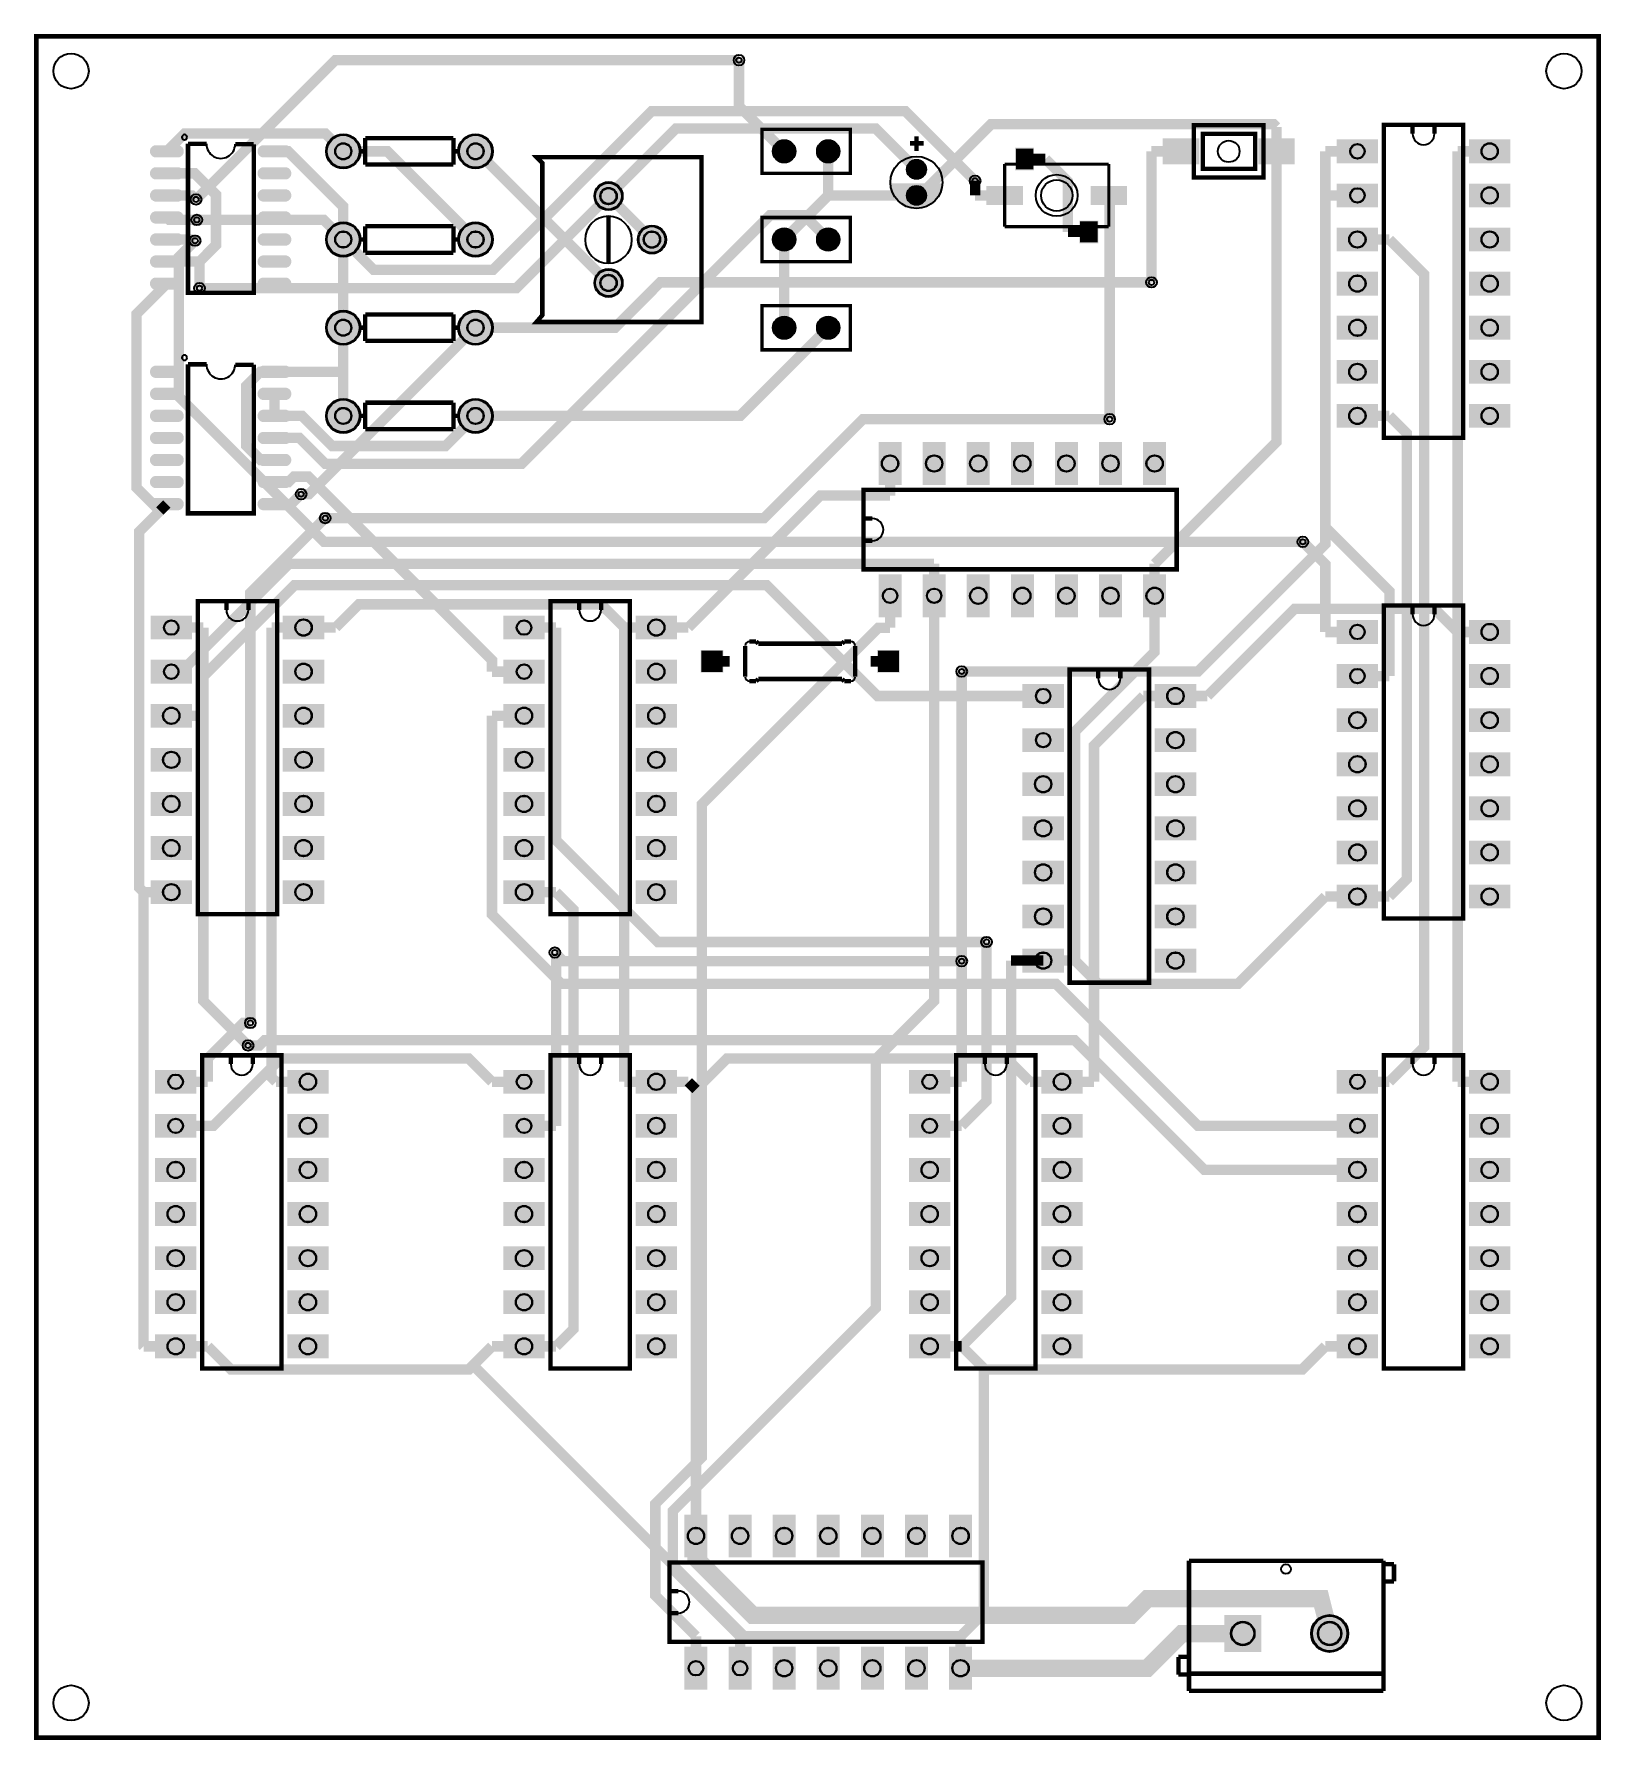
# Model space of a CAD drawing. Header units: millimetres. Extents: x -6.1 to 84.1, y -96.1 to 2.1.
import ezdxf

# ---------------------------------------------------------------- set-up
doc = ezdxf.new("R2010")
doc.units = ezdxf.units.MM
for name, color, linetype, true_color in [('BoardOutline', 7, 'Continuous', 0xff00ff), ('BottomLayer', 7, 'Continuous', 0x0000ff), ('BottomSolderMaskLayer', 7, 'Continuous', 0xaa00ff), ('Document', 7, 'Continuous', 0xffffff), ('Hole', 7, 'Continuous', 0x222222), ('Multi-Layer', 7, 'Continuous', 0xc0c0c0), ('TopLayer', 7, 'Continuous', 0xff0000), ('TopPasteMaskLayer', 7, 'Continuous', 0x808080), ('TopSilkLayer', 7, 'Continuous', 0xffcc00), ('TopSolderMaskLayer', 7, 'Continuous', 0x800080)]:
    doc.layers.add(name, color=color, linetype=linetype, true_color=true_color)

msp = doc.modelspace()

# ---------------------------------------------------------------- hatches: boundary and pattern name
at = {"layer": 'BottomSolderMaskLayer'}
for points in [[(10.689, -4.624, 1), (12.671, -4.624, 1)], [(18.309, -4.624, 1), (20.291, -4.624, 1)], [(36.432, -4.624, 1), (37.728, -4.624, 1)], [(38.972, -4.624, 1), (40.268, -4.624, 1)], [(68.906, -3.938), (71.294, -3.938), (71.294, -5.31), (68.906, -5.31)], [(76.526, -3.938), (78.914, -3.938), (78.914, -5.31), (76.526, -5.31)], [(44.149, -5.663, 1), (45.251, -5.663, 1)], [(26.148, -7.204, 1), (27.773, -7.204, 1)], [(44.149, -7.164, 1), (45.251, -7.164, 1)], [(68.906, -6.478), (71.294, -6.478), (71.294, -7.85), (68.906, -7.85)], [(76.526, -6.478), (78.914, -6.478), (78.914, -7.85), (76.526, -7.85)], [(10.689, -9.704, 1), (12.671, -9.704, 1)], [(18.309, -9.704, 1), (20.291, -9.704, 1)], [(28.648, -9.705, 1), (30.273, -9.705, 1)], [(36.432, -9.704, 1), (37.728, -9.704, 1)], [(38.972, -9.704, 1), (40.268, -9.704, 1)], [(68.906, -9.018), (71.294, -9.018), (71.294, -10.39), (68.906, -10.39)], [(76.526, -9.018), (78.914, -9.018), (78.914, -10.39), (76.526, -10.39)], [(26.148, -12.204, 1), (27.773, -12.204, 1)], [(68.906, -11.558), (71.294, -11.558), (71.294, -12.93), (68.906, -12.93)], [(76.526, -11.558), (78.914, -11.558), (78.914, -12.93), (76.526, -12.93)], [(10.689, -14.784, 1), (12.671, -14.784, 1)], [(18.309, -14.784, 1), (20.291, -14.784, 1)], [(36.432, -14.784, 1), (37.728, -14.784, 1)], [(38.972, -14.784, 1), (40.268, -14.784, 1)], [(68.906, -14.098), (71.294, -14.098), (71.294, -15.47), (68.906, -15.47)], [(76.526, -14.098), (78.914, -14.098), (78.914, -15.47), (76.526, -15.47)], [(68.906, -16.638), (71.294, -16.638), (71.294, -18.01), (68.906, -18.01)], [(76.526, -16.638), (78.914, -16.638), (78.914, -18.01), (76.526, -18.01)], [(10.689, -19.864, 1), (12.671, -19.864, 1)], [(18.309, -19.864, 1), (20.291, -19.864, 1)], [(68.906, -19.178), (71.294, -19.178), (71.294, -20.55), (68.906, -20.55)], [(76.526, -19.178), (78.914, -19.178), (78.914, -20.55), (76.526, -20.55)], [(42.517, -23.84), (42.517, -21.372), (43.843, -21.372), (43.843, -23.84)], [(45.057, -23.84), (45.057, -21.372), (46.383, -21.372), (46.383, -23.84)], [(47.597, -23.84), (47.597, -21.372), (48.923, -21.372), (48.923, -23.84)], [(50.137, -23.84), (50.137, -21.372), (51.463, -21.372), (51.463, -23.84)], [(52.677, -23.84), (52.677, -21.372), (54.003, -21.372), (54.003, -23.84)], [(55.217, -23.84), (55.217, -21.372), (56.543, -21.372), (56.543, -23.84)], [(57.757, -23.84), (57.757, -21.372), (59.083, -21.372), (59.083, -23.84)], [(42.517, -31.46), (42.517, -28.992), (43.843, -28.992), (43.843, -31.46)], [(45.057, -31.46), (45.057, -28.992), (46.383, -28.992), (46.383, -31.46)], [(47.597, -31.46), (47.597, -28.992), (48.923, -28.992), (48.923, -31.46)], [(50.137, -31.46), (50.137, -28.992), (51.463, -28.992), (51.463, -31.46)], [(52.677, -31.46), (52.677, -28.992), (54.003, -28.992), (54.003, -31.46)], [(55.217, -31.46), (55.217, -28.992), (56.543, -28.992), (56.543, -31.46)], [(57.757, -31.46), (57.757, -28.992), (59.083, -28.992), (59.083, -31.46)], [(0.58, -31.37), (2.968, -31.37), (2.968, -32.742), (0.58, -32.742)], [(8.2, -31.37), (10.588, -31.37), (10.588, -32.742), (8.2, -32.742)], [(20.9, -31.37), (23.288, -31.37), (23.288, -32.742), (20.9, -32.742)], [(28.52, -31.37), (30.908, -31.37), (30.908, -32.742), (28.52, -32.742)], [(68.906, -31.624), (71.294, -31.624), (71.294, -32.996), (68.906, -32.996)], [(76.526, -31.624), (78.914, -31.624), (78.914, -32.996), (76.526, -32.996)], [(32.265, -33.345), (33.579, -33.345), (33.579, -34.658), (32.265, -34.658)], [(42.425, -33.345), (43.739, -33.345), (43.739, -34.658), (42.425, -34.658)], [(0.58, -33.91), (2.968, -33.91), (2.968, -35.282), (0.58, -35.282)], [(8.2, -33.91), (10.588, -33.91), (10.588, -35.282), (8.2, -35.282)], [(20.9, -33.91), (23.288, -33.91), (23.288, -35.282), (20.9, -35.282)], [(28.52, -33.91), (30.908, -33.91), (30.908, -35.282), (28.52, -35.282)], [(68.906, -34.164), (71.294, -34.164), (71.294, -35.536), (68.906, -35.536)], [(76.526, -34.164), (78.914, -34.164), (78.914, -35.536), (76.526, -35.536)], [(50.806, -35.314), (53.194, -35.314), (53.194, -36.686), (50.806, -36.686)], [(58.426, -35.314), (60.814, -35.314), (60.814, -36.686), (58.426, -36.686)], [(0.58, -36.45), (2.968, -36.45), (2.968, -37.822), (0.58, -37.822)], [(8.2, -36.45), (10.588, -36.45), (10.588, -37.822), (8.2, -37.822)], [(20.9, -36.45), (23.288, -36.45), (23.288, -37.822), (20.9, -37.822)], [(28.52, -36.45), (30.908, -36.45), (30.908, -37.822), (28.52, -37.822)], [(68.906, -36.704), (71.294, -36.704), (71.294, -38.076), (68.906, -38.076)], [(76.526, -36.704), (78.914, -36.704), (78.914, -38.076), (76.526, -38.076)], [(50.806, -37.854), (53.194, -37.854), (53.194, -39.226), (50.806, -39.226)], [(58.426, -37.854), (60.814, -37.854), (60.814, -39.226), (58.426, -39.226)], [(0.58, -38.99), (2.968, -38.99), (2.968, -40.362), (0.58, -40.362)], [(8.2, -38.99), (10.588, -38.99), (10.588, -40.362), (8.2, -40.362)], [(20.9, -38.99), (23.288, -38.99), (23.288, -40.362), (20.9, -40.362)], [(28.52, -38.99), (30.908, -38.99), (30.908, -40.362), (28.52, -40.362)], [(68.906, -39.244), (71.294, -39.244), (71.294, -40.616), (68.906, -40.616)], [(76.526, -39.244), (78.914, -39.244), (78.914, -40.616), (76.526, -40.616)], [(50.806, -40.394), (53.194, -40.394), (53.194, -41.766), (50.806, -41.766)], [(58.426, -40.394), (60.814, -40.394), (60.814, -41.766), (58.426, -41.766)], [(0.58, -41.53), (2.968, -41.53), (2.968, -42.902), (0.58, -42.902)], [(8.2, -41.53), (10.588, -41.53), (10.588, -42.902), (8.2, -42.902)], [(20.9, -41.53), (23.288, -41.53), (23.288, -42.902), (20.9, -42.902)], [(28.52, -41.53), (30.908, -41.53), (30.908, -42.902), (28.52, -42.902)], [(68.906, -41.784), (71.294, -41.784), (71.294, -43.156), (68.906, -43.156)], [(76.526, -41.784), (78.914, -41.784), (78.914, -43.156), (76.526, -43.156)], [(50.806, -42.934), (53.194, -42.934), (53.194, -44.306), (50.806, -44.306)], [(58.426, -42.934), (60.814, -42.934), (60.814, -44.306), (58.426, -44.306)], [(0.58, -44.07), (2.968, -44.07), (2.968, -45.442), (0.58, -45.442)], [(8.2, -44.07), (10.588, -44.07), (10.588, -45.442), (8.2, -45.442)], [(20.9, -44.07), (23.288, -44.07), (23.288, -45.442), (20.9, -45.442)], [(28.52, -44.07), (30.908, -44.07), (30.908, -45.442), (28.52, -45.442)], [(68.906, -44.324), (71.294, -44.324), (71.294, -45.696), (68.906, -45.696)], [(76.526, -44.324), (78.914, -44.324), (78.914, -45.696), (76.526, -45.696)], [(50.806, -45.474), (53.194, -45.474), (53.194, -46.846), (50.806, -46.846)], [(58.426, -45.474), (60.814, -45.474), (60.814, -46.846), (58.426, -46.846)], [(0.58, -46.61), (2.968, -46.61), (2.968, -47.982), (0.58, -47.982)], [(8.2, -46.61), (10.588, -46.61), (10.588, -47.982), (8.2, -47.982)], [(20.9, -46.61), (23.288, -46.61), (23.288, -47.982), (20.9, -47.982)], [(28.52, -46.61), (30.908, -46.61), (30.908, -47.982), (28.52, -47.982)], [(68.906, -46.864), (71.294, -46.864), (71.294, -48.236), (68.906, -48.236)], [(76.526, -46.864), (78.914, -46.864), (78.914, -48.236), (76.526, -48.236)], [(50.806, -48.014), (53.194, -48.014), (53.194, -49.386), (50.806, -49.386)], [(58.426, -48.014), (60.814, -48.014), (60.814, -49.386), (58.426, -49.386)], [(50.806, -50.554), (53.194, -50.554), (53.194, -51.926), (50.806, -51.926)], [(58.426, -50.554), (60.814, -50.554), (60.814, -51.926), (58.426, -51.926)], [(0.834, -57.532), (3.222, -57.532), (3.222, -58.904), (0.834, -58.904)], [(8.454, -57.532), (10.842, -57.532), (10.842, -58.904), (8.454, -58.904)], [(20.9, -57.532), (23.288, -57.532), (23.288, -58.904), (20.9, -58.904)], [(28.52, -57.532), (30.908, -57.532), (30.908, -58.904), (28.52, -58.904)], [(44.268, -57.532), (46.656, -57.532), (46.656, -58.904), (44.268, -58.904)], [(51.888, -57.532), (54.276, -57.532), (54.276, -58.904), (51.888, -58.904)], [(68.906, -57.532), (71.294, -57.532), (71.294, -58.904), (68.906, -58.904)], [(76.526, -57.532), (78.914, -57.532), (78.914, -58.904), (76.526, -58.904)], [(0.834, -60.072), (3.222, -60.072), (3.222, -61.444), (0.834, -61.444)], [(8.454, -60.072), (10.842, -60.072), (10.842, -61.444), (8.454, -61.444)], [(20.9, -60.072), (23.288, -60.072), (23.288, -61.444), (20.9, -61.444)], [(28.52, -60.072), (30.908, -60.072), (30.908, -61.444), (28.52, -61.444)], [(44.268, -60.072), (46.656, -60.072), (46.656, -61.444), (44.268, -61.444)], [(51.888, -60.072), (54.276, -60.072), (54.276, -61.444), (51.888, -61.444)], [(68.906, -60.072), (71.294, -60.072), (71.294, -61.444), (68.906, -61.444)], [(76.526, -60.072), (78.914, -60.072), (78.914, -61.444), (76.526, -61.444)], [(0.834, -62.612), (3.222, -62.612), (3.222, -63.984), (0.834, -63.984)], [(8.454, -62.612), (10.842, -62.612), (10.842, -63.984), (8.454, -63.984)], [(20.9, -62.612), (23.288, -62.612), (23.288, -63.984), (20.9, -63.984)], [(28.52, -62.612), (30.908, -62.612), (30.908, -63.984), (28.52, -63.984)], [(44.268, -62.612), (46.656, -62.612), (46.656, -63.984), (44.268, -63.984)], [(51.888, -62.612), (54.276, -62.612), (54.276, -63.984), (51.888, -63.984)], [(68.906, -62.612), (71.294, -62.612), (71.294, -63.984), (68.906, -63.984)], [(76.526, -62.612), (78.914, -62.612), (78.914, -63.984), (76.526, -63.984)], [(0.834, -65.152), (3.222, -65.152), (3.222, -66.524), (0.834, -66.524)], [(8.454, -65.152), (10.842, -65.152), (10.842, -66.524), (8.454, -66.524)], [(20.9, -65.152), (23.288, -65.152), (23.288, -66.524), (20.9, -66.524)], [(28.52, -65.152), (30.908, -65.152), (30.908, -66.524), (28.52, -66.524)], [(44.268, -65.152), (46.656, -65.152), (46.656, -66.524), (44.268, -66.524)], [(51.888, -65.152), (54.276, -65.152), (54.276, -66.524), (51.888, -66.524)], [(68.906, -65.152), (71.294, -65.152), (71.294, -66.524), (68.906, -66.524)], [(76.526, -65.152), (78.914, -65.152), (78.914, -66.524), (76.526, -66.524)], [(0.834, -67.692), (3.222, -67.692), (3.222, -69.064), (0.834, -69.064)], [(8.454, -67.692), (10.842, -67.692), (10.842, -69.064), (8.454, -69.064)], [(20.9, -67.692), (23.288, -67.692), (23.288, -69.064), (20.9, -69.064)], [(28.52, -67.692), (30.908, -67.692), (30.908, -69.064), (28.52, -69.064)], [(44.268, -67.692), (46.656, -67.692), (46.656, -69.064), (44.268, -69.064)], [(51.888, -67.692), (54.276, -67.692), (54.276, -69.064), (51.888, -69.064)], [(68.906, -67.692), (71.294, -67.692), (71.294, -69.064), (68.906, -69.064)], [(76.526, -67.692), (78.914, -67.692), (78.914, -69.064), (76.526, -69.064)], [(0.834, -70.232), (3.222, -70.232), (3.222, -71.604), (0.834, -71.604)], [(8.454, -70.232), (10.842, -70.232), (10.842, -71.604), (8.454, -71.604)], [(20.9, -70.232), (23.288, -70.232), (23.288, -71.604), (20.9, -71.604)], [(28.52, -70.232), (30.908, -70.232), (30.908, -71.604), (28.52, -71.604)], [(44.268, -70.232), (46.656, -70.232), (46.656, -71.604), (44.268, -71.604)], [(51.888, -70.232), (54.276, -70.232), (54.276, -71.604), (51.888, -71.604)], [(68.906, -70.232), (71.294, -70.232), (71.294, -71.604), (68.906, -71.604)], [(76.526, -70.232), (78.914, -70.232), (78.914, -71.604), (76.526, -71.604)], [(0.834, -72.772), (3.222, -72.772), (3.222, -74.144), (0.834, -74.144)], [(8.454, -72.772), (10.842, -72.772), (10.842, -74.144), (8.454, -74.144)], [(20.9, -72.772), (23.288, -72.772), (23.288, -74.144), (20.9, -74.144)], [(28.52, -72.772), (30.908, -72.772), (30.908, -74.144), (28.52, -74.144)], [(44.268, -72.772), (46.656, -72.772), (46.656, -74.144), (44.268, -74.144)], [(51.888, -72.772), (54.276, -72.772), (54.276, -74.144), (51.888, -74.144)], [(68.906, -72.772), (71.294, -72.772), (71.294, -74.144), (68.906, -74.144)], [(76.526, -72.772), (78.914, -72.772), (78.914, -74.144), (76.526, -74.144)], [(31.337, -85.614), (31.337, -83.145), (32.663, -83.145), (32.663, -85.614)], [(33.877, -85.614), (33.877, -83.145), (35.203, -83.145), (35.203, -85.614)], [(36.417, -85.614), (36.417, -83.145), (37.743, -83.145), (37.743, -85.614)], [(38.957, -85.614), (38.957, -83.145), (40.283, -83.145), (40.283, -85.614)], [(41.497, -85.614), (41.497, -83.145), (42.823, -83.145), (42.823, -85.614)], [(44.037, -85.614), (44.037, -83.145), (45.363, -83.145), (45.363, -85.614)], [(46.577, -85.614), (46.577, -83.145), (47.903, -83.145), (47.903, -85.614)], [(62.431, -88.933), (64.565, -88.933), (64.565, -91.067), (62.431, -91.067)], [(67.435, -90, 1), (69.569, -90, 1)], [(31.337, -93.234), (31.337, -90.765), (32.663, -90.765), (32.663, -93.234)], [(33.877, -93.234), (33.877, -90.765), (35.203, -90.765), (35.203, -93.234)], [(36.417, -93.234), (36.417, -90.765), (37.743, -90.765), (37.743, -93.234)], [(38.957, -93.234), (38.957, -90.765), (40.283, -90.765), (40.283, -93.234)], [(41.497, -93.234), (41.497, -90.765), (42.823, -90.765), (42.823, -93.234)], [(44.037, -93.234), (44.037, -90.765), (45.363, -90.765), (45.363, -93.234)], [(46.577, -93.234), (46.577, -90.765), (47.903, -90.765), (47.903, -93.234)]]:
    msp.add_hatch(color=256, dxfattribs=at).paths.add_polyline_path(points)
at = {"layer": 'Multi-Layer'}
for points in [[(10.74, -4.624, 1), (12.62, -4.624, 1)], [(18.36, -4.624, 1), (20.24, -4.624, 1)], [(36.483, -4.624, 1), (37.677, -4.624, 1)], [(39.023, -4.624, 1), (40.217, -4.624, 1)], [(68.957, -3.989), (71.243, -3.989), (71.243, -5.259), (68.957, -5.259)], [(76.577, -3.989), (78.863, -3.989), (78.863, -5.259), (76.577, -5.259)], [(44.2, -5.663, 1), (45.2, -5.663, 1)], [(26.199, -7.204, 1), (27.723, -7.204, 1)], [(44.2, -7.164, 1), (45.2, -7.164, 1)], [(68.957, -6.529), (71.243, -6.529), (71.243, -7.799), (68.957, -7.799)], [(76.577, -6.529), (78.863, -6.529), (78.863, -7.799), (76.577, -7.799)], [(10.74, -9.704, 1), (12.62, -9.704, 1)], [(18.36, -9.704, 1), (20.24, -9.704, 1)], [(28.699, -9.705, 1), (30.223, -9.705, 1)], [(36.483, -9.704, 1), (37.677, -9.704, 1)], [(39.023, -9.704, 1), (40.217, -9.704, 1)], [(68.957, -9.069), (71.243, -9.069), (71.243, -10.339), (68.957, -10.339)], [(76.577, -9.069), (78.863, -9.069), (78.863, -10.339), (76.577, -10.339)], [(26.199, -12.204, 1), (27.723, -12.204, 1)], [(68.957, -11.609), (71.243, -11.609), (71.243, -12.879), (68.957, -12.879)], [(76.577, -11.609), (78.863, -11.609), (78.863, -12.879), (76.577, -12.879)], [(10.74, -14.784, 1), (12.62, -14.784, 1)], [(18.36, -14.784, 1), (20.24, -14.784, 1)], [(36.483, -14.784, 1), (37.677, -14.784, 1)], [(39.023, -14.784, 1), (40.217, -14.784, 1)], [(68.957, -14.149), (71.243, -14.149), (71.243, -15.419), (68.957, -15.419)], [(76.577, -14.149), (78.863, -14.149), (78.863, -15.419), (76.577, -15.419)], [(68.957, -16.689), (71.243, -16.689), (71.243, -17.959), (68.957, -17.959)], [(76.577, -16.689), (78.863, -16.689), (78.863, -17.959), (76.577, -17.959)], [(10.74, -19.864, 1), (12.62, -19.864, 1)], [(18.36, -19.864, 1), (20.24, -19.864, 1)], [(68.957, -19.229), (71.243, -19.229), (71.243, -20.499), (68.957, -20.499)], [(76.577, -19.229), (78.863, -19.229), (78.863, -20.499), (76.577, -20.499)], [(42.545, -23.749), (42.545, -21.463), (43.815, -21.463), (43.815, -23.749)], [(45.085, -23.749), (45.085, -21.463), (46.355, -21.463), (46.355, -23.749)], [(47.625, -23.749), (47.625, -21.463), (48.895, -21.463), (48.895, -23.749)], [(50.165, -23.749), (50.165, -21.463), (51.435, -21.463), (51.435, -23.749)], [(52.705, -23.749), (52.705, -21.463), (53.975, -21.463), (53.975, -23.749)], [(55.245, -23.749), (55.245, -21.463), (56.515, -21.463), (56.515, -23.749)], [(57.785, -23.749), (57.785, -21.463), (59.055, -21.463), (59.055, -23.749)], [(42.545, -31.369), (42.545, -29.083), (43.815, -29.083), (43.815, -31.369)], [(45.085, -31.369), (45.085, -29.083), (46.355, -29.083), (46.355, -31.369)], [(47.625, -31.369), (47.625, -29.083), (48.895, -29.083), (48.895, -31.369)], [(50.165, -31.369), (50.165, -29.083), (51.435, -29.083), (51.435, -31.369)], [(52.705, -31.369), (52.705, -29.083), (53.975, -29.083), (53.975, -31.369)], [(55.245, -31.369), (55.245, -29.083), (56.515, -29.083), (56.515, -31.369)], [(57.785, -31.369), (57.785, -29.083), (59.055, -29.083), (59.055, -31.369)], [(0.631, -31.421), (2.917, -31.421), (2.917, -32.691), (0.631, -32.691)], [(8.251, -31.421), (10.537, -31.421), (10.537, -32.691), (8.251, -32.691)], [(20.951, -31.421), (23.237, -31.421), (23.237, -32.691), (20.951, -32.691)], [(28.571, -31.421), (30.857, -31.421), (30.857, -32.691), (28.571, -32.691)], [(68.957, -31.675), (71.243, -31.675), (71.243, -32.945), (68.957, -32.945)], [(76.577, -31.675), (78.863, -31.675), (78.863, -32.945), (76.577, -32.945)], [(32.316, -33.396), (33.528, -33.396), (33.528, -34.607), (32.316, -34.607)], [(42.476, -33.396), (43.688, -33.396), (43.688, -34.607), (42.476, -34.607)], [(0.631, -33.961), (2.917, -33.961), (2.917, -35.231), (0.631, -35.231)], [(8.251, -33.961), (10.537, -33.961), (10.537, -35.231), (8.251, -35.231)], [(20.951, -33.961), (23.237, -33.961), (23.237, -35.231), (20.951, -35.231)], [(28.571, -33.961), (30.857, -33.961), (30.857, -35.231), (28.571, -35.231)], [(68.957, -34.215), (71.243, -34.215), (71.243, -35.485), (68.957, -35.485)], [(76.577, -34.215), (78.863, -34.215), (78.863, -35.485), (76.577, -35.485)], [(50.857, -35.365), (53.143, -35.365), (53.143, -36.635), (50.857, -36.635)], [(58.477, -35.365), (60.763, -35.365), (60.763, -36.635), (58.477, -36.635)], [(0.631, -36.501), (2.917, -36.501), (2.917, -37.771), (0.631, -37.771)], [(8.251, -36.501), (10.537, -36.501), (10.537, -37.771), (8.251, -37.771)], [(20.951, -36.501), (23.237, -36.501), (23.237, -37.771), (20.951, -37.771)], [(28.571, -36.501), (30.857, -36.501), (30.857, -37.771), (28.571, -37.771)], [(68.957, -36.755), (71.243, -36.755), (71.243, -38.025), (68.957, -38.025)], [(76.577, -36.755), (78.863, -36.755), (78.863, -38.025), (76.577, -38.025)], [(50.857, -37.905), (53.143, -37.905), (53.143, -39.175), (50.857, -39.175)], [(58.477, -37.905), (60.763, -37.905), (60.763, -39.175), (58.477, -39.175)], [(0.631, -39.041), (2.917, -39.041), (2.917, -40.311), (0.631, -40.311)], [(8.251, -39.041), (10.537, -39.041), (10.537, -40.311), (8.251, -40.311)], [(20.951, -39.041), (23.237, -39.041), (23.237, -40.311), (20.951, -40.311)], [(28.571, -39.041), (30.857, -39.041), (30.857, -40.311), (28.571, -40.311)], [(68.957, -39.295), (71.243, -39.295), (71.243, -40.565), (68.957, -40.565)], [(76.577, -39.295), (78.863, -39.295), (78.863, -40.565), (76.577, -40.565)], [(50.857, -40.445), (53.143, -40.445), (53.143, -41.715), (50.857, -41.715)], [(58.477, -40.445), (60.763, -40.445), (60.763, -41.715), (58.477, -41.715)], [(0.631, -41.581), (2.917, -41.581), (2.917, -42.851), (0.631, -42.851)], [(8.251, -41.581), (10.537, -41.581), (10.537, -42.851), (8.251, -42.851)], [(20.951, -41.581), (23.237, -41.581), (23.237, -42.851), (20.951, -42.851)], [(28.571, -41.581), (30.857, -41.581), (30.857, -42.851), (28.571, -42.851)], [(68.957, -41.835), (71.243, -41.835), (71.243, -43.105), (68.957, -43.105)], [(76.577, -41.835), (78.863, -41.835), (78.863, -43.105), (76.577, -43.105)], [(50.857, -42.985), (53.143, -42.985), (53.143, -44.255), (50.857, -44.255)], [(58.477, -42.985), (60.763, -42.985), (60.763, -44.255), (58.477, -44.255)], [(0.631, -44.121), (2.917, -44.121), (2.917, -45.391), (0.631, -45.391)], [(8.251, -44.121), (10.537, -44.121), (10.537, -45.391), (8.251, -45.391)], [(20.951, -44.121), (23.237, -44.121), (23.237, -45.391), (20.951, -45.391)], [(28.571, -44.121), (30.857, -44.121), (30.857, -45.391), (28.571, -45.391)], [(68.957, -44.375), (71.243, -44.375), (71.243, -45.645), (68.957, -45.645)], [(76.577, -44.375), (78.863, -44.375), (78.863, -45.645), (76.577, -45.645)], [(50.857, -45.525), (53.143, -45.525), (53.143, -46.795), (50.857, -46.795)], [(58.477, -45.525), (60.763, -45.525), (60.763, -46.795), (58.477, -46.795)], [(0.631, -46.661), (2.917, -46.661), (2.917, -47.931), (0.631, -47.931)], [(8.251, -46.661), (10.537, -46.661), (10.537, -47.931), (8.251, -47.931)], [(20.951, -46.661), (23.237, -46.661), (23.237, -47.931), (20.951, -47.931)], [(28.571, -46.661), (30.857, -46.661), (30.857, -47.931), (28.571, -47.931)], [(68.957, -46.915), (71.243, -46.915), (71.243, -48.185), (68.957, -48.185)], [(76.577, -46.915), (78.863, -46.915), (78.863, -48.185), (76.577, -48.185)], [(50.857, -48.065), (53.143, -48.065), (53.143, -49.335), (50.857, -49.335)], [(58.477, -48.065), (60.763, -48.065), (60.763, -49.335), (58.477, -49.335)], [(50.857, -50.605), (53.143, -50.605), (53.143, -51.875), (50.857, -51.875)], [(58.477, -50.605), (60.763, -50.605), (60.763, -51.875), (58.477, -51.875)], [(0.885, -57.583), (3.171, -57.583), (3.171, -58.853), (0.885, -58.853)], [(8.505, -57.583), (10.791, -57.583), (10.791, -58.853), (8.505, -58.853)], [(20.951, -57.583), (23.237, -57.583), (23.237, -58.853), (20.951, -58.853)], [(28.571, -57.583), (30.857, -57.583), (30.857, -58.853), (28.571, -58.853)], [(44.319, -57.583), (46.605, -57.583), (46.605, -58.853), (44.319, -58.853)], [(51.939, -57.583), (54.225, -57.583), (54.225, -58.853), (51.939, -58.853)], [(68.957, -57.583), (71.243, -57.583), (71.243, -58.853), (68.957, -58.853)], [(76.577, -57.583), (78.863, -57.583), (78.863, -58.853), (76.577, -58.853)], [(0.885, -60.123), (3.171, -60.123), (3.171, -61.393), (0.885, -61.393)], [(8.505, -60.123), (10.791, -60.123), (10.791, -61.393), (8.505, -61.393)], [(20.951, -60.123), (23.237, -60.123), (23.237, -61.393), (20.951, -61.393)], [(28.571, -60.123), (30.857, -60.123), (30.857, -61.393), (28.571, -61.393)], [(44.319, -60.123), (46.605, -60.123), (46.605, -61.393), (44.319, -61.393)], [(51.939, -60.123), (54.225, -60.123), (54.225, -61.393), (51.939, -61.393)], [(68.957, -60.123), (71.243, -60.123), (71.243, -61.393), (68.957, -61.393)], [(76.577, -60.123), (78.863, -60.123), (78.863, -61.393), (76.577, -61.393)], [(0.885, -62.663), (3.171, -62.663), (3.171, -63.933), (0.885, -63.933)], [(8.505, -62.663), (10.791, -62.663), (10.791, -63.933), (8.505, -63.933)], [(20.951, -62.663), (23.237, -62.663), (23.237, -63.933), (20.951, -63.933)], [(28.571, -62.663), (30.857, -62.663), (30.857, -63.933), (28.571, -63.933)], [(44.319, -62.663), (46.605, -62.663), (46.605, -63.933), (44.319, -63.933)], [(51.939, -62.663), (54.225, -62.663), (54.225, -63.933), (51.939, -63.933)], [(68.957, -62.663), (71.243, -62.663), (71.243, -63.933), (68.957, -63.933)], [(76.577, -62.663), (78.863, -62.663), (78.863, -63.933), (76.577, -63.933)], [(0.885, -65.203), (3.171, -65.203), (3.171, -66.473), (0.885, -66.473)], [(8.505, -65.203), (10.791, -65.203), (10.791, -66.473), (8.505, -66.473)], [(20.951, -65.203), (23.237, -65.203), (23.237, -66.473), (20.951, -66.473)], [(28.571, -65.203), (30.857, -65.203), (30.857, -66.473), (28.571, -66.473)], [(44.319, -65.203), (46.605, -65.203), (46.605, -66.473), (44.319, -66.473)], [(51.939, -65.203), (54.225, -65.203), (54.225, -66.473), (51.939, -66.473)], [(68.957, -65.203), (71.243, -65.203), (71.243, -66.473), (68.957, -66.473)], [(76.577, -65.203), (78.863, -65.203), (78.863, -66.473), (76.577, -66.473)], [(0.885, -67.743), (3.171, -67.743), (3.171, -69.013), (0.885, -69.013)], [(8.505, -67.743), (10.791, -67.743), (10.791, -69.013), (8.505, -69.013)], [(20.951, -67.743), (23.237, -67.743), (23.237, -69.013), (20.951, -69.013)], [(28.571, -67.743), (30.857, -67.743), (30.857, -69.013), (28.571, -69.013)], [(44.319, -67.743), (46.605, -67.743), (46.605, -69.013), (44.319, -69.013)], [(51.939, -67.743), (54.225, -67.743), (54.225, -69.013), (51.939, -69.013)], [(68.957, -67.743), (71.243, -67.743), (71.243, -69.013), (68.957, -69.013)], [(76.577, -67.743), (78.863, -67.743), (78.863, -69.013), (76.577, -69.013)], [(0.885, -70.283), (3.171, -70.283), (3.171, -71.553), (0.885, -71.553)], [(8.505, -70.283), (10.791, -70.283), (10.791, -71.553), (8.505, -71.553)], [(20.951, -70.283), (23.237, -70.283), (23.237, -71.553), (20.951, -71.553)], [(28.571, -70.283), (30.857, -70.283), (30.857, -71.553), (28.571, -71.553)], [(44.319, -70.283), (46.605, -70.283), (46.605, -71.553), (44.319, -71.553)], [(51.939, -70.283), (54.225, -70.283), (54.225, -71.553), (51.939, -71.553)], [(68.957, -70.283), (71.243, -70.283), (71.243, -71.553), (68.957, -71.553)], [(76.577, -70.283), (78.863, -70.283), (78.863, -71.553), (76.577, -71.553)], [(0.885, -72.823), (3.171, -72.823), (3.171, -74.093), (0.885, -74.093)], [(8.505, -72.823), (10.791, -72.823), (10.791, -74.093), (8.505, -74.093)], [(20.951, -72.823), (23.237, -72.823), (23.237, -74.093), (20.951, -74.093)], [(28.571, -72.823), (30.857, -72.823), (30.857, -74.093), (28.571, -74.093)], [(44.319, -72.823), (46.605, -72.823), (46.605, -74.093), (44.319, -74.093)], [(51.939, -72.823), (54.225, -72.823), (54.225, -74.093), (51.939, -74.093)], [(68.957, -72.823), (71.243, -72.823), (71.243, -74.093), (68.957, -74.093)], [(76.577, -72.823), (78.863, -72.823), (78.863, -74.093), (76.577, -74.093)], [(31.365, -85.523), (31.365, -83.237), (32.635, -83.237), (32.635, -85.523)], [(33.905, -85.523), (33.905, -83.237), (35.175, -83.237), (35.175, -85.523)], [(36.445, -85.523), (36.445, -83.237), (37.715, -83.237), (37.715, -85.523)], [(38.985, -85.523), (38.985, -83.237), (40.255, -83.237), (40.255, -85.523)], [(41.525, -85.523), (41.525, -83.237), (42.795, -83.237), (42.795, -85.523)], [(44.065, -85.523), (44.065, -83.237), (45.335, -83.237), (45.335, -85.523)], [(46.605, -85.523), (46.605, -83.237), (47.875, -83.237), (47.875, -85.523)], [(62.482, -88.984), (64.514, -88.984), (64.514, -91.016), (62.482, -91.016)], [(67.486, -90, 1), (69.518, -90, 1)], [(31.365, -93.143), (31.365, -90.857), (32.635, -90.857), (32.635, -93.143)], [(33.905, -93.143), (33.905, -90.857), (35.175, -90.857), (35.175, -93.143)], [(36.445, -93.143), (36.445, -90.857), (37.715, -90.857), (37.715, -93.143)], [(38.985, -93.143), (38.985, -90.857), (40.255, -90.857), (40.255, -93.143)], [(41.525, -93.143), (41.525, -90.857), (42.795, -90.857), (42.795, -93.143)], [(44.065, -93.143), (44.065, -90.857), (45.335, -90.857), (45.335, -93.143)], [(46.605, -93.143), (46.605, -90.857), (47.875, -90.857), (47.875, -93.143)]]:
    msp.add_hatch(color=256, dxfattribs=at).paths.add_polyline_path(points)
at = {"layer": 'TopLayer'}
for points in [[(58.941, -3.924), (60.941, -3.924), (60.941, -5.324), (58.941, -5.324)], [(64.444, -3.926), (66.445, -3.926), (66.445, -5.326), (64.444, -5.326)], [(0.92, -4.924, -0.785398), (0.92, -4.324), (2.12, -4.324, -0.785398), (2.12, -4.924)], [(7.118, -4.924, -0.785398), (7.118, -4.324), (8.318, -4.324, -0.785398), (8.318, -4.924)], [(51.43, -5.664), (50.43, -5.664), (50.43, -4.464), (51.43, -4.464)], [(0.92, -6.194, -0.785398), (0.92, -5.594), (2.12, -5.594, -0.785398), (2.12, -6.194)], [(7.118, -6.194, -0.785398), (7.118, -5.594), (8.318, -5.594, -0.785398), (8.318, -6.194)], [(0.92, -7.464, -0.785398), (0.92, -6.864), (2.12, -6.864, -0.785398), (2.12, -7.464)], [(7.118, -7.464, -0.785398), (7.118, -6.864), (8.318, -6.864, -0.785398), (8.318, -7.464)], [(50.78, -7.664), (48.78, -7.664), (48.78, -6.664), (50.78, -6.664)], [(56.78, -7.664), (54.78, -7.664), (54.78, -6.664), (56.78, -6.664)], [(0.92, -8.734, -0.785398), (0.92, -8.134), (2.12, -8.134, -0.785398), (2.12, -8.734)], [(7.118, -8.734, -0.785398), (7.118, -8.134), (8.318, -8.134, -0.785398), (8.318, -8.734)], [(55.13, -9.864), (54.13, -9.864), (54.13, -8.664), (55.13, -8.664)], [(0.92, -10.004, -0.785398), (0.92, -9.404), (2.12, -9.404, -0.785398), (2.12, -10.004)], [(7.118, -10.004, -0.785398), (7.118, -9.404), (8.318, -9.404, -0.785398), (8.318, -10.004)], [(0.92, -11.274, -0.785398), (0.92, -10.674), (2.12, -10.674, -0.785398), (2.12, -11.274)], [(7.118, -11.274, -0.785398), (7.118, -10.674), (8.318, -10.674, -0.785398), (8.318, -11.274)], [(0.92, -12.544, -0.785398), (0.92, -11.944), (2.12, -11.944, -0.785398), (2.12, -12.544)], [(7.118, -12.544, -0.785398), (7.118, -11.944), (8.318, -11.944, -0.785398), (8.318, -12.544)], [(0.92, -17.624, -0.785398), (0.92, -17.024), (2.12, -17.024, -0.785398), (2.12, -17.624)], [(7.118, -17.624, -0.785398), (7.118, -17.024), (8.318, -17.024, -0.785398), (8.318, -17.624)], [(0.92, -18.894, -0.785398), (0.92, -18.294), (2.12, -18.294, -0.785398), (2.12, -18.894)], [(7.118, -18.894, -0.785398), (7.118, -18.294), (8.318, -18.294, -0.785398), (8.318, -18.894)], [(0.92, -20.164, -0.785398), (0.92, -19.564), (2.12, -19.564, -0.785398), (2.12, -20.164)], [(7.118, -20.164, -0.785398), (7.118, -19.564), (8.318, -19.564, -0.785398), (8.318, -20.164)], [(0.92, -21.434, -0.785398), (0.92, -20.834), (2.12, -20.834, -0.785398), (2.12, -21.434)], [(7.118, -21.434, -0.785398), (7.118, -20.834), (8.318, -20.834, -0.785398), (8.318, -21.434)], [(0.92, -22.704, -0.785398), (0.92, -22.104), (2.12, -22.104, -0.785398), (2.12, -22.704)], [(7.118, -22.704, -0.785398), (7.118, -22.104), (8.318, -22.104, -0.785398), (8.318, -22.704)], [(0.92, -23.974, -0.785398), (0.92, -23.374), (2.12, -23.374, -0.785398), (2.12, -23.974)], [(7.118, -23.974, -0.785398), (7.118, -23.374), (8.318, -23.374, -0.785398), (8.318, -23.974)], [(0.92, -25.244, -0.785398), (0.92, -24.644), (2.12, -24.644, -0.785398), (2.12, -25.244)], [(7.118, -25.244, -0.785398), (7.118, -24.644), (8.318, -24.644, -0.785398), (8.318, -25.244)]]:
    msp.add_hatch(color=256, dxfattribs=at).paths.add_polyline_path(points)
at = {"layer": 'TopPasteMaskLayer'}
for points in [[(58.941, -3.924), (60.941, -3.924), (60.941, -5.324), (58.941, -5.324)], [(64.444, -3.926), (66.445, -3.926), (66.445, -5.326), (64.444, -5.326)], [(0.92, -4.924, -0.785398), (0.92, -4.324), (2.12, -4.324, -0.785398), (2.12, -4.924)], [(7.118, -4.924, -0.785398), (7.118, -4.324), (8.318, -4.324, -0.785398), (8.318, -4.924)], [(51.43, -5.664), (50.43, -5.664), (50.43, -4.464), (51.43, -4.464)], [(0.92, -6.194, -0.785398), (0.92, -5.594), (2.12, -5.594, -0.785398), (2.12, -6.194)], [(7.118, -6.194, -0.785398), (7.118, -5.594), (8.318, -5.594, -0.785398), (8.318, -6.194)], [(0.92, -7.464, -0.785398), (0.92, -6.864), (2.12, -6.864, -0.785398), (2.12, -7.464)], [(7.118, -7.464, -0.785398), (7.118, -6.864), (8.318, -6.864, -0.785398), (8.318, -7.464)], [(50.78, -7.664), (48.78, -7.664), (48.78, -6.664), (50.78, -6.664)], [(56.78, -7.664), (54.78, -7.664), (54.78, -6.664), (56.78, -6.664)], [(0.92, -8.734, -0.785398), (0.92, -8.134), (2.12, -8.134, -0.785398), (2.12, -8.734)], [(7.118, -8.734, -0.785398), (7.118, -8.134), (8.318, -8.134, -0.785398), (8.318, -8.734)], [(55.13, -9.864), (54.13, -9.864), (54.13, -8.664), (55.13, -8.664)], [(0.92, -10.004, -0.785398), (0.92, -9.404), (2.12, -9.404, -0.785398), (2.12, -10.004)], [(7.118, -10.004, -0.785398), (7.118, -9.404), (8.318, -9.404, -0.785398), (8.318, -10.004)], [(0.92, -11.274, -0.785398), (0.92, -10.674), (2.12, -10.674, -0.785398), (2.12, -11.274)], [(7.118, -11.274, -0.785398), (7.118, -10.674), (8.318, -10.674, -0.785398), (8.318, -11.274)], [(0.92, -12.544, -0.785398), (0.92, -11.944), (2.12, -11.944, -0.785398), (2.12, -12.544)], [(7.118, -12.544, -0.785398), (7.118, -11.944), (8.318, -11.944, -0.785398), (8.318, -12.544)], [(0.92, -17.624, -0.785398), (0.92, -17.024), (2.12, -17.024, -0.785398), (2.12, -17.624)], [(7.118, -17.624, -0.785398), (7.118, -17.024), (8.318, -17.024, -0.785398), (8.318, -17.624)], [(0.92, -18.894, -0.785398), (0.92, -18.294), (2.12, -18.294, -0.785398), (2.12, -18.894)], [(7.118, -18.894, -0.785398), (7.118, -18.294), (8.318, -18.294, -0.785398), (8.318, -18.894)], [(0.92, -20.164, -0.785398), (0.92, -19.564), (2.12, -19.564, -0.785398), (2.12, -20.164)], [(7.118, -20.164, -0.785398), (7.118, -19.564), (8.318, -19.564, -0.785398), (8.318, -20.164)], [(0.92, -21.434, -0.785398), (0.92, -20.834), (2.12, -20.834, -0.785398), (2.12, -21.434)], [(7.118, -21.434, -0.785398), (7.118, -20.834), (8.318, -20.834, -0.785398), (8.318, -21.434)], [(0.92, -22.704, -0.785398), (0.92, -22.104), (2.12, -22.104, -0.785398), (2.12, -22.704)], [(7.118, -22.704, -0.785398), (7.118, -22.104), (8.318, -22.104, -0.785398), (8.318, -22.704)], [(0.92, -23.974, -0.785398), (0.92, -23.374), (2.12, -23.374, -0.785398), (2.12, -23.974)], [(7.118, -23.974, -0.785398), (7.118, -23.374), (8.318, -23.374, -0.785398), (8.318, -23.974)], [(0.92, -25.244, -0.785398), (0.92, -24.644), (2.12, -24.644, -0.785398), (2.12, -25.244)], [(7.118, -25.244, -0.785398), (7.118, -24.644), (8.318, -24.644, -0.785398), (8.318, -25.244)]]:
    msp.add_hatch(color=256, dxfattribs=at).paths.add_polyline_path(points)
at = {"layer": 'TopSilkLayer'}
msp.add_hatch(color=256, dxfattribs=at).paths.add_polyline_path([(43.2, -6.464), (43.205, -6.519), (43.212, -6.575), (43.221, -6.63), (43.232, -6.684), (43.245, -6.739), (43.26, -6.792), (43.277, -6.845), (43.296, -6.898), (43.317, -6.949), (43.34, -7), (43.364, -7.05), (43.391, -7.099), (43.419, -7.147), (43.449, -7.194), (43.481, -7.24), (43.514, -7.285), (43.549, -7.328), (43.586, -7.37), (43.624, -7.411), (43.664, -7.45), (43.705, -7.488), (43.748, -7.524), (43.791, -7.558), (43.836, -7.591), (43.883, -7.622), (43.93, -7.652), (43.978, -7.679), (44.028, -7.705), (44.078, -7.729), (44.129, -7.751), (44.181, -7.771), (44.234, -7.79), (44.287, -7.806), (44.341, -7.82), (44.395, -7.833), (44.45, -7.843), (44.505, -7.851), (44.561, -7.857), (44.616, -7.861), (44.672, -7.864), (44.728, -7.864), (44.784, -7.861), (44.839, -7.857), (44.895, -7.851), (44.95, -7.843), (45.005, -7.833), (45.059, -7.82), (45.113, -7.806), (45.166, -7.79), (45.219, -7.771), (45.271, -7.751), (45.322, -7.729), (45.372, -7.705), (45.422, -7.679), (45.47, -7.652), (45.517, -7.622), (45.564, -7.591), (45.609, -7.558), (45.652, -7.524), (45.695, -7.488), (45.736, -7.45), (45.776, -7.411), (45.814, -7.37), (45.851, -7.328), (45.886, -7.285), (45.919, -7.24), (45.951, -7.194), (45.981, -7.147), (46.009, -7.099), (46.036, -7.05), (46.06, -7), (46.083, -6.949), (46.104, -6.898), (46.123, -6.845), (46.14, -6.792), (46.155, -6.739), (46.168, -6.684), (46.179, -6.63), (46.188, -6.575), (46.195, -6.519), (46.2, -6.464)])
at = {"layer": 'TopSolderMaskLayer'}
for points in [[(10.689, -4.624, 1), (12.671, -4.624, 1)], [(18.309, -4.624, 1), (20.291, -4.624, 1)], [(58.89, -3.873), (60.992, -3.873), (60.992, -5.374), (58.89, -5.374)], [(64.394, -3.875), (66.495, -3.875), (66.495, -5.376), (64.394, -5.376)], [(0.818, -4.975, -0.785398), (0.818, -4.273), (2.222, -4.273, -0.785398), (2.222, -4.975)], [(7.016, -4.975, -0.785398), (7.016, -4.273), (8.419, -4.273, -0.785398), (8.419, -4.975)], [(36.432, -4.624, 1), (37.728, -4.624, 1)], [(38.972, -4.624, 1), (40.268, -4.624, 1)], [(51.48, -5.715), (50.379, -5.715), (50.379, -4.413), (51.48, -4.413)], [(68.906, -3.938), (71.294, -3.938), (71.294, -5.31), (68.906, -5.31)], [(76.526, -3.938), (78.914, -3.938), (78.914, -5.31), (76.526, -5.31)], [(0.818, -6.245, -0.785398), (0.818, -5.543), (2.222, -5.543, -0.785398), (2.222, -6.245)], [(7.016, -6.245, -0.785398), (7.016, -5.543), (8.419, -5.543, -0.785398), (8.419, -6.245)], [(44.149, -5.663, 1), (45.251, -5.663, 1)], [(0.818, -7.515, -0.785398), (0.818, -6.813), (2.222, -6.813, -0.785398), (2.222, -7.515)], [(7.016, -7.515, -0.785398), (7.016, -6.813), (8.419, -6.813, -0.785398), (8.419, -7.515)], [(26.148, -7.204, 1), (27.773, -7.204, 1)], [(44.149, -7.164, 1), (45.251, -7.164, 1)], [(50.83, -7.715), (48.729, -7.715), (48.729, -6.613), (50.83, -6.613)], [(56.83, -7.715), (54.729, -7.715), (54.729, -6.613), (56.83, -6.613)], [(68.906, -6.478), (71.294, -6.478), (71.294, -7.85), (68.906, -7.85)], [(76.526, -6.478), (78.914, -6.478), (78.914, -7.85), (76.526, -7.85)], [(0.818, -8.785, -0.785398), (0.818, -8.083), (2.222, -8.083, -0.785398), (2.222, -8.785)], [(7.016, -8.785, -0.785398), (7.016, -8.083), (8.419, -8.083, -0.785398), (8.419, -8.785)], [(10.689, -9.704, 1), (12.671, -9.704, 1)], [(18.309, -9.704, 1), (20.291, -9.704, 1)], [(55.18, -9.915), (54.079, -9.915), (54.079, -8.613), (55.18, -8.613)], [(0.818, -10.055, -0.785398), (0.818, -9.353), (2.222, -9.353, -0.785398), (2.222, -10.055)], [(7.016, -10.055, -0.785398), (7.016, -9.353), (8.419, -9.353, -0.785398), (8.419, -10.055)], [(28.648, -9.705, 1), (30.273, -9.705, 1)], [(36.432, -9.704, 1), (37.728, -9.704, 1)], [(38.972, -9.704, 1), (40.268, -9.704, 1)], [(68.906, -9.018), (71.294, -9.018), (71.294, -10.39), (68.906, -10.39)], [(76.526, -9.018), (78.914, -9.018), (78.914, -10.39), (76.526, -10.39)], [(0.818, -11.325, -0.785398), (0.818, -10.623), (2.222, -10.623, -0.785398), (2.222, -11.325)], [(7.016, -11.325, -0.785398), (7.016, -10.623), (8.419, -10.623, -0.785398), (8.419, -11.325)], [(26.148, -12.204, 1), (27.773, -12.204, 1)], [(68.906, -11.558), (71.294, -11.558), (71.294, -12.93), (68.906, -12.93)], [(76.526, -11.558), (78.914, -11.558), (78.914, -12.93), (76.526, -12.93)], [(0.818, -12.595, -0.785398), (0.818, -11.893), (2.222, -11.893, -0.785398), (2.222, -12.595)], [(7.016, -12.595, -0.785398), (7.016, -11.893), (8.419, -11.893, -0.785398), (8.419, -12.595)], [(10.689, -14.784, 1), (12.671, -14.784, 1)], [(18.309, -14.784, 1), (20.291, -14.784, 1)], [(36.432, -14.784, 1), (37.728, -14.784, 1)], [(38.972, -14.784, 1), (40.268, -14.784, 1)], [(68.906, -14.098), (71.294, -14.098), (71.294, -15.47), (68.906, -15.47)], [(76.526, -14.098), (78.914, -14.098), (78.914, -15.47), (76.526, -15.47)], [(68.906, -16.638), (71.294, -16.638), (71.294, -18.01), (68.906, -18.01)], [(76.526, -16.638), (78.914, -16.638), (78.914, -18.01), (76.526, -18.01)], [(0.818, -17.675, -0.785398), (0.818, -16.973), (2.222, -16.973, -0.785398), (2.222, -17.675)], [(7.016, -17.675, -0.785398), (7.016, -16.973), (8.419, -16.973, -0.785398), (8.419, -17.675)], [(0.818, -18.945, -0.785398), (0.818, -18.243), (2.222, -18.243, -0.785398), (2.222, -18.945)], [(7.016, -18.945, -0.785398), (7.016, -18.243), (8.419, -18.243, -0.785398), (8.419, -18.945)], [(0.818, -20.215, -0.785398), (0.818, -19.513), (2.222, -19.513, -0.785398), (2.222, -20.215)], [(7.016, -20.215, -0.785398), (7.016, -19.513), (8.419, -19.513, -0.785398), (8.419, -20.215)], [(10.689, -19.864, 1), (12.671, -19.864, 1)], [(18.309, -19.864, 1), (20.291, -19.864, 1)], [(68.906, -19.178), (71.294, -19.178), (71.294, -20.55), (68.906, -20.55)], [(76.526, -19.178), (78.914, -19.178), (78.914, -20.55), (76.526, -20.55)], [(0.818, -21.485, -0.785398), (0.818, -20.783), (2.222, -20.783, -0.785398), (2.222, -21.485)], [(7.016, -21.485, -0.785398), (7.016, -20.783), (8.419, -20.783, -0.785398), (8.419, -21.485)], [(42.517, -23.84), (42.517, -21.372), (43.843, -21.372), (43.843, -23.84)], [(45.057, -23.84), (45.057, -21.372), (46.383, -21.372), (46.383, -23.84)], [(47.597, -23.84), (47.597, -21.372), (48.923, -21.372), (48.923, -23.84)], [(50.137, -23.84), (50.137, -21.372), (51.463, -21.372), (51.463, -23.84)], [(52.677, -23.84), (52.677, -21.372), (54.003, -21.372), (54.003, -23.84)], [(55.217, -23.84), (55.217, -21.372), (56.543, -21.372), (56.543, -23.84)], [(57.757, -23.84), (57.757, -21.372), (59.083, -21.372), (59.083, -23.84)], [(0.818, -22.755, -0.785398), (0.818, -22.053), (2.222, -22.053, -0.785398), (2.222, -22.755)], [(7.016, -22.755, -0.785398), (7.016, -22.053), (8.419, -22.053, -0.785398), (8.419, -22.755)], [(0.818, -24.025, -0.785398), (0.818, -23.323), (2.222, -23.323, -0.785398), (2.222, -24.025)], [(7.016, -24.025, -0.785398), (7.016, -23.323), (8.419, -23.323, -0.785398), (8.419, -24.025)], [(0.818, -25.295, -0.785398), (0.818, -24.593), (2.222, -24.593, -0.785398), (2.222, -25.295)], [(7.016, -25.295, -0.785398), (7.016, -24.593), (8.419, -24.593, -0.785398), (8.419, -25.295)], [(42.517, -31.46), (42.517, -28.992), (43.843, -28.992), (43.843, -31.46)], [(45.057, -31.46), (45.057, -28.992), (46.383, -28.992), (46.383, -31.46)], [(47.597, -31.46), (47.597, -28.992), (48.923, -28.992), (48.923, -31.46)], [(50.137, -31.46), (50.137, -28.992), (51.463, -28.992), (51.463, -31.46)], [(52.677, -31.46), (52.677, -28.992), (54.003, -28.992), (54.003, -31.46)], [(55.217, -31.46), (55.217, -28.992), (56.543, -28.992), (56.543, -31.46)], [(57.757, -31.46), (57.757, -28.992), (59.083, -28.992), (59.083, -31.46)], [(0.58, -31.37), (2.968, -31.37), (2.968, -32.742), (0.58, -32.742)], [(8.2, -31.37), (10.588, -31.37), (10.588, -32.742), (8.2, -32.742)], [(20.9, -31.37), (23.288, -31.37), (23.288, -32.742), (20.9, -32.742)], [(28.52, -31.37), (30.908, -31.37), (30.908, -32.742), (28.52, -32.742)], [(68.906, -31.624), (71.294, -31.624), (71.294, -32.996), (68.906, -32.996)], [(76.526, -31.624), (78.914, -31.624), (78.914, -32.996), (76.526, -32.996)], [(32.265, -33.345), (33.579, -33.345), (33.579, -34.658), (32.265, -34.658)], [(42.425, -33.345), (43.739, -33.345), (43.739, -34.658), (42.425, -34.658)], [(0.58, -33.91), (2.968, -33.91), (2.968, -35.282), (0.58, -35.282)], [(8.2, -33.91), (10.588, -33.91), (10.588, -35.282), (8.2, -35.282)], [(20.9, -33.91), (23.288, -33.91), (23.288, -35.282), (20.9, -35.282)], [(28.52, -33.91), (30.908, -33.91), (30.908, -35.282), (28.52, -35.282)], [(68.906, -34.164), (71.294, -34.164), (71.294, -35.536), (68.906, -35.536)], [(76.526, -34.164), (78.914, -34.164), (78.914, -35.536), (76.526, -35.536)], [(50.806, -35.314), (53.194, -35.314), (53.194, -36.686), (50.806, -36.686)], [(58.426, -35.314), (60.814, -35.314), (60.814, -36.686), (58.426, -36.686)], [(0.58, -36.45), (2.968, -36.45), (2.968, -37.822), (0.58, -37.822)], [(8.2, -36.45), (10.588, -36.45), (10.588, -37.822), (8.2, -37.822)], [(20.9, -36.45), (23.288, -36.45), (23.288, -37.822), (20.9, -37.822)], [(28.52, -36.45), (30.908, -36.45), (30.908, -37.822), (28.52, -37.822)], [(68.906, -36.704), (71.294, -36.704), (71.294, -38.076), (68.906, -38.076)], [(76.526, -36.704), (78.914, -36.704), (78.914, -38.076), (76.526, -38.076)], [(50.806, -37.854), (53.194, -37.854), (53.194, -39.226), (50.806, -39.226)], [(58.426, -37.854), (60.814, -37.854), (60.814, -39.226), (58.426, -39.226)], [(0.58, -38.99), (2.968, -38.99), (2.968, -40.362), (0.58, -40.362)], [(8.2, -38.99), (10.588, -38.99), (10.588, -40.362), (8.2, -40.362)], [(20.9, -38.99), (23.288, -38.99), (23.288, -40.362), (20.9, -40.362)], [(28.52, -38.99), (30.908, -38.99), (30.908, -40.362), (28.52, -40.362)], [(68.906, -39.244), (71.294, -39.244), (71.294, -40.616), (68.906, -40.616)], [(76.526, -39.244), (78.914, -39.244), (78.914, -40.616), (76.526, -40.616)], [(50.806, -40.394), (53.194, -40.394), (53.194, -41.766), (50.806, -41.766)], [(58.426, -40.394), (60.814, -40.394), (60.814, -41.766), (58.426, -41.766)], [(0.58, -41.53), (2.968, -41.53), (2.968, -42.902), (0.58, -42.902)], [(8.2, -41.53), (10.588, -41.53), (10.588, -42.902), (8.2, -42.902)], [(20.9, -41.53), (23.288, -41.53), (23.288, -42.902), (20.9, -42.902)], [(28.52, -41.53), (30.908, -41.53), (30.908, -42.902), (28.52, -42.902)], [(68.906, -41.784), (71.294, -41.784), (71.294, -43.156), (68.906, -43.156)], [(76.526, -41.784), (78.914, -41.784), (78.914, -43.156), (76.526, -43.156)], [(50.806, -42.934), (53.194, -42.934), (53.194, -44.306), (50.806, -44.306)], [(58.426, -42.934), (60.814, -42.934), (60.814, -44.306), (58.426, -44.306)], [(0.58, -44.07), (2.968, -44.07), (2.968, -45.442), (0.58, -45.442)], [(8.2, -44.07), (10.588, -44.07), (10.588, -45.442), (8.2, -45.442)], [(20.9, -44.07), (23.288, -44.07), (23.288, -45.442), (20.9, -45.442)], [(28.52, -44.07), (30.908, -44.07), (30.908, -45.442), (28.52, -45.442)], [(68.906, -44.324), (71.294, -44.324), (71.294, -45.696), (68.906, -45.696)], [(76.526, -44.324), (78.914, -44.324), (78.914, -45.696), (76.526, -45.696)], [(50.806, -45.474), (53.194, -45.474), (53.194, -46.846), (50.806, -46.846)], [(58.426, -45.474), (60.814, -45.474), (60.814, -46.846), (58.426, -46.846)], [(0.58, -46.61), (2.968, -46.61), (2.968, -47.982), (0.58, -47.982)], [(8.2, -46.61), (10.588, -46.61), (10.588, -47.982), (8.2, -47.982)], [(20.9, -46.61), (23.288, -46.61), (23.288, -47.982), (20.9, -47.982)], [(28.52, -46.61), (30.908, -46.61), (30.908, -47.982), (28.52, -47.982)], [(68.906, -46.864), (71.294, -46.864), (71.294, -48.236), (68.906, -48.236)], [(76.526, -46.864), (78.914, -46.864), (78.914, -48.236), (76.526, -48.236)], [(50.806, -48.014), (53.194, -48.014), (53.194, -49.386), (50.806, -49.386)], [(58.426, -48.014), (60.814, -48.014), (60.814, -49.386), (58.426, -49.386)], [(50.806, -50.554), (53.194, -50.554), (53.194, -51.926), (50.806, -51.926)], [(58.426, -50.554), (60.814, -50.554), (60.814, -51.926), (58.426, -51.926)], [(0.834, -57.532), (3.222, -57.532), (3.222, -58.904), (0.834, -58.904)], [(8.454, -57.532), (10.842, -57.532), (10.842, -58.904), (8.454, -58.904)], [(20.9, -57.532), (23.288, -57.532), (23.288, -58.904), (20.9, -58.904)], [(28.52, -57.532), (30.908, -57.532), (30.908, -58.904), (28.52, -58.904)], [(44.268, -57.532), (46.656, -57.532), (46.656, -58.904), (44.268, -58.904)], [(51.888, -57.532), (54.276, -57.532), (54.276, -58.904), (51.888, -58.904)], [(68.906, -57.532), (71.294, -57.532), (71.294, -58.904), (68.906, -58.904)], [(76.526, -57.532), (78.914, -57.532), (78.914, -58.904), (76.526, -58.904)], [(0.834, -60.072), (3.222, -60.072), (3.222, -61.444), (0.834, -61.444)], [(8.454, -60.072), (10.842, -60.072), (10.842, -61.444), (8.454, -61.444)], [(20.9, -60.072), (23.288, -60.072), (23.288, -61.444), (20.9, -61.444)], [(28.52, -60.072), (30.908, -60.072), (30.908, -61.444), (28.52, -61.444)], [(44.268, -60.072), (46.656, -60.072), (46.656, -61.444), (44.268, -61.444)], [(51.888, -60.072), (54.276, -60.072), (54.276, -61.444), (51.888, -61.444)], [(68.906, -60.072), (71.294, -60.072), (71.294, -61.444), (68.906, -61.444)], [(76.526, -60.072), (78.914, -60.072), (78.914, -61.444), (76.526, -61.444)], [(0.834, -62.612), (3.222, -62.612), (3.222, -63.984), (0.834, -63.984)], [(8.454, -62.612), (10.842, -62.612), (10.842, -63.984), (8.454, -63.984)], [(20.9, -62.612), (23.288, -62.612), (23.288, -63.984), (20.9, -63.984)], [(28.52, -62.612), (30.908, -62.612), (30.908, -63.984), (28.52, -63.984)], [(44.268, -62.612), (46.656, -62.612), (46.656, -63.984), (44.268, -63.984)], [(51.888, -62.612), (54.276, -62.612), (54.276, -63.984), (51.888, -63.984)], [(68.906, -62.612), (71.294, -62.612), (71.294, -63.984), (68.906, -63.984)], [(76.526, -62.612), (78.914, -62.612), (78.914, -63.984), (76.526, -63.984)], [(0.834, -65.152), (3.222, -65.152), (3.222, -66.524), (0.834, -66.524)], [(8.454, -65.152), (10.842, -65.152), (10.842, -66.524), (8.454, -66.524)], [(20.9, -65.152), (23.288, -65.152), (23.288, -66.524), (20.9, -66.524)], [(28.52, -65.152), (30.908, -65.152), (30.908, -66.524), (28.52, -66.524)], [(44.268, -65.152), (46.656, -65.152), (46.656, -66.524), (44.268, -66.524)], [(51.888, -65.152), (54.276, -65.152), (54.276, -66.524), (51.888, -66.524)], [(68.906, -65.152), (71.294, -65.152), (71.294, -66.524), (68.906, -66.524)], [(76.526, -65.152), (78.914, -65.152), (78.914, -66.524), (76.526, -66.524)], [(0.834, -67.692), (3.222, -67.692), (3.222, -69.064), (0.834, -69.064)], [(8.454, -67.692), (10.842, -67.692), (10.842, -69.064), (8.454, -69.064)], [(20.9, -67.692), (23.288, -67.692), (23.288, -69.064), (20.9, -69.064)], [(28.52, -67.692), (30.908, -67.692), (30.908, -69.064), (28.52, -69.064)], [(44.268, -67.692), (46.656, -67.692), (46.656, -69.064), (44.268, -69.064)], [(51.888, -67.692), (54.276, -67.692), (54.276, -69.064), (51.888, -69.064)], [(68.906, -67.692), (71.294, -67.692), (71.294, -69.064), (68.906, -69.064)], [(76.526, -67.692), (78.914, -67.692), (78.914, -69.064), (76.526, -69.064)], [(0.834, -70.232), (3.222, -70.232), (3.222, -71.604), (0.834, -71.604)], [(8.454, -70.232), (10.842, -70.232), (10.842, -71.604), (8.454, -71.604)], [(20.9, -70.232), (23.288, -70.232), (23.288, -71.604), (20.9, -71.604)], [(28.52, -70.232), (30.908, -70.232), (30.908, -71.604), (28.52, -71.604)], [(44.268, -70.232), (46.656, -70.232), (46.656, -71.604), (44.268, -71.604)], [(51.888, -70.232), (54.276, -70.232), (54.276, -71.604), (51.888, -71.604)], [(68.906, -70.232), (71.294, -70.232), (71.294, -71.604), (68.906, -71.604)], [(76.526, -70.232), (78.914, -70.232), (78.914, -71.604), (76.526, -71.604)], [(0.834, -72.772), (3.222, -72.772), (3.222, -74.144), (0.834, -74.144)], [(8.454, -72.772), (10.842, -72.772), (10.842, -74.144), (8.454, -74.144)], [(20.9, -72.772), (23.288, -72.772), (23.288, -74.144), (20.9, -74.144)], [(28.52, -72.772), (30.908, -72.772), (30.908, -74.144), (28.52, -74.144)], [(44.268, -72.772), (46.656, -72.772), (46.656, -74.144), (44.268, -74.144)], [(51.888, -72.772), (54.276, -72.772), (54.276, -74.144), (51.888, -74.144)], [(68.906, -72.772), (71.294, -72.772), (71.294, -74.144), (68.906, -74.144)], [(76.526, -72.772), (78.914, -72.772), (78.914, -74.144), (76.526, -74.144)], [(31.337, -85.614), (31.337, -83.145), (32.663, -83.145), (32.663, -85.614)], [(33.877, -85.614), (33.877, -83.145), (35.203, -83.145), (35.203, -85.614)], [(36.417, -85.614), (36.417, -83.145), (37.743, -83.145), (37.743, -85.614)], [(38.957, -85.614), (38.957, -83.145), (40.283, -83.145), (40.283, -85.614)], [(41.497, -85.614), (41.497, -83.145), (42.823, -83.145), (42.823, -85.614)], [(44.037, -85.614), (44.037, -83.145), (45.363, -83.145), (45.363, -85.614)], [(46.577, -85.614), (46.577, -83.145), (47.903, -83.145), (47.903, -85.614)], [(62.431, -88.933), (64.565, -88.933), (64.565, -91.067), (62.431, -91.067)], [(67.435, -90, 1), (69.569, -90, 1)], [(31.337, -93.234), (31.337, -90.765), (32.663, -90.765), (32.663, -93.234)], [(33.877, -93.234), (33.877, -90.765), (35.203, -90.765), (35.203, -93.234)], [(36.417, -93.234), (36.417, -90.765), (37.743, -90.765), (37.743, -93.234)], [(38.957, -93.234), (38.957, -90.765), (40.283, -90.765), (40.283, -93.234)], [(41.497, -93.234), (41.497, -90.765), (42.823, -90.765), (42.823, -93.234)], [(44.037, -93.234), (44.037, -90.765), (45.363, -90.765), (45.363, -93.234)], [(46.577, -93.234), (46.577, -90.765), (47.903, -90.765), (47.903, -93.234)]]:
    msp.add_hatch(color=256, dxfattribs=at).paths.add_polyline_path(points)

# ---------------------------------------------------------------- linework, layer by layer
at = {"layer": 'BoardOutline', "const_width": 0.254}
msp.add_lwpolyline([(-6, 2), (84, 2), (84, -96), (-6, -96), (-6, 2)], close=True, dxfattribs=at)
at = {"layer": 'BottomLayer'}
for points, const_width in [([(34.476, 0.625), (11.221, 0.625), (3.201, -7.395)], 0.6), ([(11.68, -9.704), (13.426, -11.45), (20.311, -11.45), (29.453, -2.309), (44.065, -2.309), (48.077, -6.321)], 0.6), ([(44.7, -5.663), (42.349, -3.312), (30.853, -3.312), (26.961, -7.204)], 0.6), ([(19.3, -9.704), (14.22, -4.624), (11.68, -4.624)], 0.6), ([(39.62, -7.164), (39.62, -4.624)], 0.6), ([(39.62, -7.164), (37.08, -9.704)], 0.6), ([(44.7, -7.164), (39.62, -7.164)], 0.6), ([(47.307, -34.585), (60.916, -34.585), (68.255, -27.247), (68.255, -7.164)], 0.6), ([(70.1, -7.164), (68.255, -7.164)], 0.6), ([(26.961, -7.204), (21.658, -12.507), (3.402, -12.507)], 0.6), ([(11.68, -9.704), (10.552, -8.576), (3.244, -8.576)], 0.6), ([(66.959, -27.118), (10.577, -27.118), (2.215, -18.756), (2.215, -10.702), (3.144, -9.772)], 0.6), ([(58.239, -12.172), (29.943, -12.172), (27.332, -14.784), (19.3, -14.784)], 0.6), ([(19.3, -14.784), (9.713, -24.37), (9.254, -24.37)], 0.6), ([(19.3, -19.864), (34.54, -19.864), (39.62, -14.784)], 0.6), ([(10.643, -25.749), (35.931, -25.749), (41.63, -20.05), (55.832, -20.05)], 0.6), ([(1.774, -34.596), (2.347, -34.596), (8.562, -28.381), (45.72, -28.381)], 0.6), ([(45.72, -30.226), (45.72, -28.381)], 0.6), ([(50.155, -36), (42.456, -36), (36.069, -29.613), (8.875, -29.613), (3.619, -34.869), (3.619, -37.136)], 0.6), ([(27.869, -32.056), (26.531, -30.719), (12.577, -30.719), (11.239, -32.056)], 0.6), ([(61.465, -36), (66.493, -30.973), (74.537, -30.973), (75.875, -32.31)], 0.6), ([(9.394, -32.056), (11.239, -32.056)], 0.6), ([(22.094, -32.056), (23.939, -32.056)], 0.6), ([(48.738, -50.167), (29.808, -50.167), (23.939, -44.299), (23.939, -32.056)], 0.6), ([(29.714, -32.056), (27.869, -32.056)], 0.6), ([(77.72, -32.31), (75.875, -32.31)], 0.6), ([(52, -36), (50.155, -36)], 0.6), ([(59.62, -36), (61.465, -36)], 0.6), ([(1.774, -37.136), (3.619, -37.136)], 0.6), ([(20.249, -37.136), (20.249, -48.585), (24.245, -52.581), (52.743, -52.581), (60.92, -60.758), (70.1, -60.758)], 0.6), ([(22.094, -37.136), (20.249, -37.136)], 0.6), ([(53.845, -51.24), (55.182, -52.577), (63.227, -52.577), (68.255, -47.55)], 0.6), ([(70.1, -47.55), (68.255, -47.55)], 0.6), ([(23.867, -50.778), (24.363, -51.274), (47.307, -51.274)], 0.6), ([(52, -51.24), (53.845, -51.24)], 0.6), ([(3.873, -58.218), (3.873, -56.881), (5.922, -54.832), (6.328, -54.832)], 0.6), ([(70.1, -63.298), (61.287, -63.298), (53.81, -55.821), (7.159, -55.821), (6.854, -56.125), (6.197, -56.125)], 0.6), ([(20.249, -58.218), (18.911, -56.881), (8.074, -56.881), (4.197, -60.758), (2.028, -60.758)], 0.6), ([(32, -58.659), (33.778, -56.881), (49.899, -56.881), (51.237, -58.218)], 0.6), ([(2.028, -58.218), (3.873, -58.218)], 0.6), ([(22.094, -58.218), (20.249, -58.218)], 0.6), ([(29.714, -58.218), (31.559, -58.218)], 0.6), ([(32, -58.659), (31.559, -58.218)], 0.6), ([(53.082, -58.218), (51.237, -58.218)], 0.6), ([(32, -84.38), (32, -58.659)], 0.6), ([(2.028, -73.458), (3.873, -73.458)], 0.6), ([(19.162, -74.544), (18.911, -74.795), (5.211, -74.795), (3.873, -73.458)], 0.6), ([(20.249, -73.458), (19.162, -74.544)], 0.6), ([(22.094, -73.458), (20.249, -73.458)], 0.6), ([(45.462, -73.458), (47.307, -73.458)], 0.6), ([(68.255, -73.458), (66.917, -74.795), (48.645, -74.795), (47.307, -73.458)], 0.6), ([(70.1, -73.458), (68.255, -73.458)], 0.6), ([(19.162, -74.544), (34.773, -90.155), (47.24, -90.155)], 0.6), ([(32, -84.38), (32, -85.682), (35.27, -88.953), (57.047, -88.953), (58, -88), (68, -88), (68.502, -90)], 1), ([(47.24, -92), (47.24, -90.155)], 0.6)]:
    msp.add_lwpolyline(points, dxfattribs=dict(at, const_width=const_width))
at = {"layer": 'BottomSolderMaskLayer'}
for centre, radius in [((11.68, -4.624), 0.991), ((19.3, -4.624), 0.991), ((11.68, -4.624), 0.474), ((19.3, -4.624), 0.474), ((37.08, -4.624), 0.648), ((37.08, -4.624), 0.386), ((39.62, -4.624), 0.648), ((39.62, -4.624), 0.386), ((70.1, -4.624), 0.424), ((77.72, -4.624), 0.478), ((44.7, -5.663), 0.551), ((44.7, -5.663), 0.386), ((26.961, -7.204), 0.813), ((26.961, -7.204), 0.48), ((44.7, -7.164), 0.551), ((44.7, -7.164), 0.386), ((70.1, -7.164), 0.424), ((77.72, -7.164), 0.478), ((11.68, -9.704), 0.991), ((19.3, -9.704), 0.991), ((11.68, -9.704), 0.474), ((19.3, -9.704), 0.474), ((29.461, -9.705), 0.813), ((29.461, -9.705), 0.48), ((37.08, -9.704), 0.648), ((37.08, -9.704), 0.386), ((39.62, -9.704), 0.648), ((39.62, -9.704), 0.386), ((70.1, -9.704), 0.478), ((77.72, -9.704), 0.478), ((26.961, -12.204), 0.813), ((26.961, -12.204), 0.48), ((70.1, -12.244), 0.478), ((77.72, -12.244), 0.478), ((11.68, -14.784), 0.991), ((11.68, -14.784), 0.474), ((19.3, -14.784), 0.991), ((19.3, -14.784), 0.474), ((37.08, -14.784), 0.648), ((37.08, -14.784), 0.386), ((39.62, -14.784), 0.648), ((39.62, -14.784), 0.386), ((70.1, -14.784), 0.478), ((77.72, -14.784), 0.478), ((70.1, -17.324), 0.478), ((77.72, -17.324), 0.478), ((11.68, -19.864), 0.991), ((11.68, -19.864), 0.474), ((19.3, -19.864), 0.991), ((19.3, -19.864), 0.474), ((70.1, -19.864), 0.478), ((77.72, -19.864), 0.478), ((43.18, -22.606), 0.478), ((45.72, -22.606), 0.478), ((48.26, -22.606), 0.478), ((50.8, -22.606), 0.478), ((53.34, -22.606), 0.478), ((55.88, -22.606), 0.478), ((58.42, -22.606), 0.478), ((43.18, -30.226), 0.424), ((45.72, -30.226), 0.424), ((48.26, -30.226), 0.478), ((50.8, -30.226), 0.478), ((53.34, -30.226), 0.478), ((55.88, -30.226), 0.478), ((58.42, -30.226), 0.478), ((1.774, -32.056), 0.424), ((9.394, -32.056), 0.478), ((22.094, -32.056), 0.424), ((29.714, -32.056), 0.478), ((70.1, -32.31), 0.424), ((77.72, -32.31), 0.478), ((1.774, -34.596), 0.424), ((9.394, -34.596), 0.478), ((22.094, -34.596), 0.424), ((29.714, -34.596), 0.478), ((32.922, -34.001), 0.44), ((43.082, -34.001), 0.44), ((77.72, -34.85), 0.478), ((70.1, -34.85), 0.424), ((52, -36), 0.424), ((59.62, -36), 0.478), ((1.774, -37.136), 0.478), ((9.394, -37.136), 0.478), ((22.094, -37.136), 0.478), ((29.714, -37.136), 0.478), ((70.1, -37.39), 0.478), ((77.72, -37.39), 0.478), ((52, -38.54), 0.424), ((59.62, -38.54), 0.478), ((1.774, -39.676), 0.478), ((9.394, -39.676), 0.478), ((22.094, -39.676), 0.478), ((29.714, -39.676), 0.478), ((70.1, -39.93), 0.478), ((77.72, -39.93), 0.478), ((52, -41.08), 0.478), ((59.62, -41.08), 0.478), ((1.774, -42.216), 0.478), ((9.394, -42.216), 0.478), ((22.094, -42.216), 0.478), ((29.714, -42.216), 0.478), ((70.1, -42.47), 0.478), ((77.72, -42.47), 0.478), ((52, -43.62), 0.478), ((59.62, -43.62), 0.478), ((1.774, -44.756), 0.478), ((9.394, -44.756), 0.478), ((22.094, -44.756), 0.478), ((29.714, -44.756), 0.478), ((70.1, -45.01), 0.478), ((77.72, -45.01), 0.478), ((52, -46.16), 0.478), ((59.62, -46.16), 0.478), ((1.774, -47.296), 0.478), ((9.394, -47.296), 0.478), ((22.094, -47.296), 0.478), ((29.714, -47.296), 0.478), ((70.1, -47.55), 0.478), ((77.72, -47.55), 0.478), ((52, -48.7), 0.478), ((59.62, -48.7), 0.478), ((52, -51.24), 0.478), ((59.62, -51.24), 0.478), ((2.028, -58.218), 0.424), ((9.648, -58.218), 0.478), ((22.094, -58.218), 0.424), ((29.714, -58.218), 0.478), ((45.462, -58.218), 0.424), ((53.082, -58.218), 0.478), ((70.1, -58.218), 0.424), ((77.72, -58.218), 0.478), ((2.028, -60.758), 0.424), ((9.648, -60.758), 0.478), ((22.094, -60.758), 0.424), ((29.714, -60.758), 0.478), ((45.462, -60.758), 0.424), ((53.082, -60.758), 0.478), ((70.1, -60.758), 0.424), ((77.72, -60.758), 0.478), ((2.028, -63.298), 0.478), ((9.648, -63.298), 0.478), ((22.094, -63.298), 0.478), ((29.714, -63.298), 0.478), ((45.462, -63.298), 0.478), ((53.082, -63.298), 0.478), ((70.1, -63.298), 0.478), ((77.72, -63.298), 0.478), ((2.028, -65.838), 0.478), ((9.648, -65.838), 0.478), ((22.094, -65.838), 0.478), ((29.714, -65.838), 0.478), ((45.462, -65.838), 0.478), ((53.082, -65.838), 0.478), ((70.1, -65.838), 0.478), ((77.72, -65.838), 0.478), ((2.028, -68.378), 0.478), ((9.648, -68.378), 0.478), ((22.094, -68.378), 0.478), ((29.714, -68.378), 0.478), ((45.462, -68.378), 0.478), ((53.082, -68.378), 0.478), ((70.1, -68.378), 0.478), ((77.72, -68.378), 0.478), ((2.028, -70.918), 0.478), ((9.648, -70.918), 0.478), ((22.094, -70.918), 0.478), ((29.714, -70.918), 0.478), ((45.462, -70.918), 0.478), ((53.082, -70.918), 0.478), ((70.1, -70.918), 0.478), ((77.72, -70.918), 0.478), ((2.028, -73.458), 0.478), ((9.648, -73.458), 0.478), ((22.094, -73.458), 0.478), ((29.714, -73.458), 0.478), ((45.462, -73.458), 0.478), ((53.082, -73.458), 0.478), ((70.1, -73.458), 0.478), ((77.72, -73.458), 0.478), ((32, -84.38), 0.478), ((34.54, -84.38), 0.478), ((37.08, -84.38), 0.478), ((39.62, -84.38), 0.478), ((42.16, -84.38), 0.478), ((44.7, -84.38), 0.478), ((47.24, -84.38), 0.478), ((63.498, -90), 0.683), ((68.502, -90), 1.067), ((68.502, -90), 0.683), ((32, -92), 0.424), ((34.54, -92), 0.424), ((37.08, -92), 0.478), ((39.62, -92), 0.478), ((42.16, -92), 0.478), ((44.7, -92), 0.478), ((47.24, -92), 0.478)]:
    msp.add_circle(centre, radius, dxfattribs=at)
at = {"layer": 'Document'}
for points, const_width in [([(32.922, -34.001), (33.938, -34.001)], 0.61), ([(43.082, -34.001), (42.066, -34.001)], 0.61), ([(71.601, -86.012), (72.21, -86.012)], 0.254), ([(72.21, -86.012), (72.21, -87.003)], 0.254), ([(72.21, -87.003), (71.601, -87.003)], 0.254), ([(60.399, -91.346), (59.79, -91.346)], 0.254), ([(59.79, -91.346), (59.79, -92.362)], 0.254), ([(59.79, -92.362), (60.399, -92.362)], 0.254)]:
    msp.add_lwpolyline(points, dxfattribs=dict(at, const_width=const_width))
msp.add_circle((65.987, -86.291), 0.279, dxfattribs=at)
at = {"layer": 'Hole'}
for centre in [(34.476, 0.625), (48.077, -6.321), (3.201, -7.395), (3.244, -8.576), (3.144, -9.772), (3.402, -12.507), (58.239, -12.172), (55.832, -20.05), (9.254, -24.37), (10.643, -25.749), (66.959, -27.118), (47.307, -34.585), (48.738, -50.167), (23.867, -50.778), (47.307, -51.274), (6.328, -54.832), (6.197, -56.125)]:
    msp.add_circle(centre, 0.153, dxfattribs=at)
at = {"layer": 'Multi-Layer'}
for centre, radius in [((-4, 0), 1.016), ((82, 0), 1.016), ((34.476, 0.625), 0.305), ((11.68, -4.624), 0.94), ((19.3, -4.624), 0.94), ((11.68, -4.624), 0.45), ((19.3, -4.624), 0.45), ((37.08, -4.624), 0.597), ((37.08, -4.624), 0.356), ((39.62, -4.624), 0.597), ((39.62, -4.624), 0.356), ((70.1, -4.624), 0.406), ((77.72, -4.624), 0.457), ((44.7, -5.663), 0.5), ((44.7, -5.663), 0.35), ((26.961, -7.204), 0.762), ((26.961, -7.204), 0.45), ((44.7, -7.164), 0.5), ((44.7, -7.164), 0.35), ((48.077, -6.321), 0.305), ((70.1, -7.164), 0.406), ((77.72, -7.164), 0.457), ((3.201, -7.395), 0.305), ((3.244, -8.576), 0.305), ((11.68, -9.704), 0.94), ((19.3, -9.704), 0.94), ((3.144, -9.772), 0.305), ((11.68, -9.704), 0.45), ((19.3, -9.704), 0.45), ((29.461, -9.705), 0.762), ((29.461, -9.705), 0.45), ((37.08, -9.704), 0.597), ((37.08, -9.704), 0.356), ((39.62, -9.704), 0.597), ((39.62, -9.704), 0.356), ((70.1, -9.704), 0.457), ((77.72, -9.704), 0.457), ((26.961, -12.204), 0.762), ((26.961, -12.204), 0.45), ((70.1, -12.244), 0.457), ((77.72, -12.244), 0.457), ((3.402, -12.507), 0.305), ((58.239, -12.172), 0.305), ((11.68, -14.784), 0.94), ((11.68, -14.784), 0.45), ((19.3, -14.784), 0.94), ((19.3, -14.784), 0.45), ((37.08, -14.784), 0.597), ((37.08, -14.784), 0.356), ((39.62, -14.784), 0.597), ((39.62, -14.784), 0.356), ((70.1, -14.784), 0.457), ((77.72, -14.784), 0.457), ((70.1, -17.324), 0.457), ((77.72, -17.324), 0.457), ((11.68, -19.864), 0.94), ((11.68, -19.864), 0.45), ((19.3, -19.864), 0.94), ((19.3, -19.864), 0.45), ((70.1, -19.864), 0.457), ((77.72, -19.864), 0.457), ((55.832, -20.05), 0.305), ((43.18, -22.606), 0.457), ((45.72, -22.606), 0.457), ((48.26, -22.606), 0.457), ((50.8, -22.606), 0.457), ((53.34, -22.606), 0.457), ((55.88, -22.606), 0.457), ((58.42, -22.606), 0.457), ((9.254, -24.37), 0.305), ((10.643, -25.749), 0.305), ((66.959, -27.118), 0.305), ((43.18, -30.226), 0.406), ((45.72, -30.226), 0.406), ((48.26, -30.226), 0.457), ((50.8, -30.226), 0.457), ((53.34, -30.226), 0.457), ((55.88, -30.226), 0.457), ((58.42, -30.226), 0.457), ((1.774, -32.056), 0.406), ((9.394, -32.056), 0.457), ((22.094, -32.056), 0.406), ((29.714, -32.056), 0.457), ((70.1, -32.31), 0.406), ((77.72, -32.31), 0.457), ((1.774, -34.596), 0.406), ((9.394, -34.596), 0.457), ((22.094, -34.596), 0.406), ((29.714, -34.596), 0.457), ((32.922, -34.001), 0.406), ((43.082, -34.001), 0.406), ((47.307, -34.585), 0.305), ((70.1, -34.85), 0.406), ((77.72, -34.85), 0.457), ((52, -36), 0.406), ((59.62, -36), 0.457), ((1.774, -37.136), 0.457), ((9.394, -37.136), 0.457), ((22.094, -37.136), 0.457), ((29.714, -37.136), 0.457), ((70.1, -37.39), 0.457), ((77.72, -37.39), 0.457), ((52, -38.54), 0.406), ((59.62, -38.54), 0.457), ((1.774, -39.676), 0.457), ((9.394, -39.676), 0.457), ((22.094, -39.676), 0.457), ((29.714, -39.676), 0.457), ((70.1, -39.93), 0.457), ((77.72, -39.93), 0.457), ((52, -41.08), 0.457), ((59.62, -41.08), 0.457), ((1.774, -42.216), 0.457), ((9.394, -42.216), 0.457), ((22.094, -42.216), 0.457), ((29.714, -42.216), 0.457), ((70.1, -42.47), 0.457), ((77.72, -42.47), 0.457), ((52, -43.62), 0.457), ((59.62, -43.62), 0.457), ((1.774, -44.756), 0.457), ((9.394, -44.756), 0.457), ((22.094, -44.756), 0.457), ((29.714, -44.756), 0.457), ((70.1, -45.01), 0.457), ((77.72, -45.01), 0.457), ((52, -46.16), 0.457), ((59.62, -46.16), 0.457), ((1.774, -47.296), 0.457), ((9.394, -47.296), 0.457), ((22.094, -47.296), 0.457), ((29.714, -47.296), 0.457), ((70.1, -47.55), 0.457), ((77.72, -47.55), 0.457), ((52, -48.7), 0.457), ((59.62, -48.7), 0.457), ((48.738, -50.167), 0.305), ((23.867, -50.778), 0.305), ((47.307, -51.274), 0.305), ((52, -51.24), 0.457), ((59.62, -51.24), 0.457), ((6.328, -54.832), 0.305), ((6.197, -56.125), 0.305), ((2.028, -58.218), 0.406), ((9.648, -58.218), 0.457), ((22.094, -58.218), 0.406), ((29.714, -58.218), 0.457), ((45.462, -58.218), 0.406), ((53.082, -58.218), 0.457), ((70.1, -58.218), 0.406), ((77.72, -58.218), 0.457), ((2.028, -60.758), 0.406), ((9.648, -60.758), 0.457), ((22.094, -60.758), 0.406), ((29.714, -60.758), 0.457), ((45.462, -60.758), 0.406), ((53.082, -60.758), 0.457), ((70.1, -60.758), 0.406), ((77.72, -60.758), 0.457), ((2.028, -63.298), 0.457), ((9.648, -63.298), 0.457), ((22.094, -63.298), 0.457), ((29.714, -63.298), 0.457), ((45.462, -63.298), 0.457), ((53.082, -63.298), 0.457), ((70.1, -63.298), 0.457), ((77.72, -63.298), 0.457), ((2.028, -65.838), 0.457), ((9.648, -65.838), 0.457), ((22.094, -65.838), 0.457), ((29.714, -65.838), 0.457), ((45.462, -65.838), 0.457), ((53.082, -65.838), 0.457), ((70.1, -65.838), 0.457), ((77.72, -65.838), 0.457), ((2.028, -68.378), 0.457), ((9.648, -68.378), 0.457), ((22.094, -68.378), 0.457), ((29.714, -68.378), 0.457), ((45.462, -68.378), 0.457), ((53.082, -68.378), 0.457), ((70.1, -68.378), 0.457), ((77.72, -68.378), 0.457), ((2.028, -70.918), 0.457), ((9.648, -70.918), 0.457), ((22.094, -70.918), 0.457), ((29.714, -70.918), 0.457), ((45.462, -70.918), 0.457), ((53.082, -70.918), 0.457), ((70.1, -70.918), 0.457), ((77.72, -70.918), 0.457), ((2.028, -73.458), 0.457), ((9.648, -73.458), 0.457), ((22.094, -73.458), 0.457), ((29.714, -73.458), 0.457), ((45.462, -73.458), 0.457), ((53.082, -73.458), 0.457), ((70.1, -73.458), 0.457), ((77.72, -73.458), 0.457), ((32, -84.38), 0.457), ((34.54, -84.38), 0.457), ((37.08, -84.38), 0.457), ((39.62, -84.38), 0.457), ((42.16, -84.38), 0.457), ((44.7, -84.38), 0.457), ((47.24, -84.38), 0.457), ((63.498, -90), 0.65), ((68.502, -90), 1.016), ((68.502, -90), 0.65), ((32, -92), 0.406), ((34.54, -92), 0.406), ((37.08, -92), 0.457), ((39.62, -92), 0.457), ((42.16, -92), 0.457), ((44.7, -92), 0.457), ((47.24, -92), 0.457), ((-4, -94), 1.016), ((82, -94), 1.016)]:
    msp.add_circle(centre, radius, dxfattribs=at)
at = {"layer": 'TopLayer'}
for points, const_width in [([(37.08, -4.624), (34.476, -2.02), (34.476, 0.625)], 0.6), ([(44.7, -7.164), (44.899, -7.164), (49.003, -3.06), (65.282, -3.06), (65.445, -3.223)], 0.6), ([(65.445, -4.626), (65.445, -3.223)], 0.6), ([(11.68, -4.624), (10.648, -3.592), (2.552, -3.592), (1.52, -4.624)], 0.6), ([(11.68, -9.704), (11.68, -7.806), (8.497, -4.624), (7.718, -4.624)], 0.6), ([(26.961, -12.204), (19.38, -4.624), (19.3, -4.624)], 0.6), ([(50.93, -5.064), (52.132, -5.064)], 0.6), ([(53.427, -9.264), (53.427, -6.359), (52.132, -5.064)], 0.6), ([(58.239, -4.624), (58.239, -12.172)], 0.6), ([(59.941, -4.624), (58.239, -4.624)], 0.6), ([(65.445, -4.626), (65.445, -21.356), (58.42, -28.381)], 0.6), ([(71.945, -34.85), (71.945, -29.966), (68.255, -26.276), (68.255, -4.624)], 0.6), ([(70.1, -4.624), (68.255, -4.624)], 0.6), ([(77.72, -4.624), (75.875, -4.624)], 0.6), ([(75.875, -4.624), (75.875, -32.31)], 0.6), ([(3.399, -10.974), (4.35, -10.022), (4.35, -7.12), (3.125, -5.894), (1.52, -5.894)], 0.6), ([(1.52, -7.164), (2.97, -7.164), (3.201, -7.395)], 0.6), ([(48.077, -7.164), (48.077, -6.321)], 0.6), ([(49.78, -7.164), (48.077, -7.164)], 0.6), ([(55.78, -7.164), (55.832, -7.216), (55.832, -20.05)], 0.6), ([(26.961, -7.204), (29.461, -9.705)], 0.6), ([(3.244, -8.576), (1.662, -8.576), (1.52, -8.434)], 0.6), ([(39.62, -9.704), (38.22, -8.304), (36.271, -8.304), (21.951, -22.624), (10.643, -22.624), (9.153, -21.134), (7.718, -21.134)], 0.6), ([(1.52, -9.704), (3.076, -9.704), (3.144, -9.772)], 0.6), ([(11.68, -14.784), (11.68, -9.704)], 0.6), ([(37.08, -14.784), (37.08, -9.704)], 0.6), ([(54.63, -9.264), (53.427, -9.264)], 0.6), ([(70.1, -9.704), (71.945, -9.704)], 0.6), ([(71.945, -58.218), (73.951, -56.212), (73.951, -11.71), (71.945, -9.704)], 0.6), ([(1.52, -10.974), (3.399, -10.974)], 0.6), ([(3.399, -10.974), (3.402, -10.977), (3.402, -12.507)], 0.6), ([(1.122, -25.342), (-0.225, -23.995), (-0.225, -13.989), (1.52, -12.244)], 0.6), ([(11.68, -17.324), (11.68, -14.784)], 0.6), ([(7.718, -22.404), (6.924, -22.404), (6.088, -21.568), (6.088, -18.136), (6.9, -17.324), (7.718, -17.324)], 0.6), ([(11.68, -17.324), (7.718, -17.324)], 0.6), ([(11.68, -19.864), (11.68, -17.324)], 0.6), ([(7.718, -19.864), (7.718, -18.594)], 0.6), ([(19.3, -19.864), (17.564, -21.6), (11.038, -21.6), (9.302, -19.864), (7.718, -19.864)], 0.6), ([(70.1, -19.864), (71.945, -19.864)], 0.6), ([(71.945, -47.55), (72.948, -46.547), (72.948, -20.867), (71.945, -19.864)], 0.6), ([(43.18, -22.606), (43.18, -24.451)], 0.6), ([(20.249, -34.596), (20.249, -33.93), (9.681, -23.363), (8.837, -23.363), (8.526, -23.674), (7.718, -23.674)], 0.6), ([(9.254, -24.37), (8.68, -24.944), (7.718, -24.944)], 0.6), ([(43.18, -24.451), (39.164, -24.451), (31.559, -32.056)], 0.6), ([(0.18, -47.296), (-0.071, -47.045), (-0.071, -26.535), (1.122, -25.342)], 0.6), ([(1.122, -25.342), (1.52, -24.944)], 0.6), ([(6.328, -54.832), (6.328, -30.064), (10.643, -25.749)], 0.6), ([(68.255, -32.31), (68.255, -28.413), (66.959, -27.118)], 0.6), ([(58.42, -30.226), (58.42, -28.381)], 0.6), ([(45.72, -30.226), (45.72, -53.558), (42.358, -56.92), (42.358, -71.251), (30.663, -82.946), (30.663, -86.277), (34.54, -90.155)], 0.6), ([(43.18, -30.226), (43.18, -32.071)], 0.6), ([(53.845, -51.24), (53.845, -38.035), (58.42, -33.46), (58.42, -30.226)], 0.6), ([(1.774, -32.056), (3.619, -32.056)], 0.6), ([(3.619, -32.056), (3.619, -53.548), (6.197, -56.125)], 0.6), ([(7.803, -58.218), (7.549, -57.964), (7.549, -32.056)], 0.6), ([(9.394, -32.056), (7.549, -32.056)], 0.6), ([(27.869, -58.218), (27.869, -32.056)], 0.6), ([(29.714, -32.056), (27.869, -32.056)], 0.6), ([(43.18, -32.071), (42.511, -32.071), (32.334, -42.249), (32.334, -79.857), (29.66, -82.531), (29.66, -87.814), (32, -90.155)], 0.6), ([(29.714, -32.056), (31.559, -32.056)], 0.6), ([(70.1, -32.31), (68.255, -32.31)], 0.6), ([(77.72, -32.31), (75.875, -32.31)], 0.6), ([(75.875, -32.31), (75.875, -58.218)], 0.6), ([(22.094, -34.596), (20.249, -34.596)], 0.6), ([(47.307, -51.274), (47.307, -34.585)], 0.6), ([(70.1, -34.85), (71.945, -34.85)], 0.6), ([(54.927, -58.218), (54.927, -38.847), (57.775, -36)], 0.6), ([(59.62, -36), (57.775, -36)], 0.6), ([(0.183, -73.458), (0.18, -73.455), (0.18, -47.296)], 0.6), ([(1.774, -47.296), (0.18, -47.296)], 0.6), ([(22.094, -47.296), (23.939, -47.296)], 0.6), ([(23.939, -73.458), (24.942, -72.455), (24.942, -48.299), (23.939, -47.296)], 0.6), ([(70.1, -47.55), (71.945, -47.55)], 0.6), ([(47.307, -60.758), (48.738, -59.327), (48.738, -50.167)], 0.6), ([(23.939, -60.758), (23.939, -50.851), (23.867, -50.778)], 0.6), ([(47.307, -73.458), (50.155, -70.611), (50.155, -51.24)], 0.6), ([(47.307, -58.218), (47.307, -51.274)], 0.6), ([(51.328, -51.24), (50.155, -51.24)], 0.6), ([(51.328, -51.24), (52, -51.24)], 0.6), ([(52, -51.24), (53.845, -51.24)], 0.6), ([(9.648, -58.218), (7.803, -58.218)], 0.6), ([(29.714, -58.218), (27.869, -58.218)], 0.6), ([(45.462, -58.218), (47.307, -58.218)], 0.6), ([(53.082, -58.218), (54.927, -58.218)], 0.6), ([(70.1, -58.218), (71.945, -58.218)], 0.6), ([(77.72, -58.218), (75.875, -58.218)], 0.6), ([(22.094, -60.758), (23.939, -60.758)], 0.6), ([(45.462, -60.758), (47.307, -60.758)], 0.6), ([(2.028, -73.458), (0.183, -73.458)], 0.6), ([(22.094, -73.458), (23.939, -73.458)], 0.6), ([(45.462, -73.458), (47.057, -73.458)], 0.6), ([(47.057, -73.458), (47.307, -73.458)], 0.6), ([(47.24, -90.155), (48.577, -88.817), (48.577, -74.728), (47.307, -73.458)], 0.6), ([(32, -92), (32, -90.155)], 0.6), ([(34.54, -92), (34.54, -90.155)], 0.6), ([(47.24, -92), (58, -92), (60, -90), (63.498, -90)], 1), ([(47.24, -92), (47.24, -90.155)], 0.6)]:
    msp.add_lwpolyline(points, dxfattribs=dict(at, const_width=const_width))
at = {"layer": 'TopSilkLayer'}
for points, const_width in [([(12.95, -3.862), (18.03, -3.862)], 0.254), ([(12.95, -4.624), (12.95, -3.862)], 0.254), ([(18.03, -3.862), (18.03, -4.624)], 0.254), ([(44.71, -4.602), (44.71, -3.764)], 0.254), ([(73.275, -3.608), (73.275, -3.1)], 0.254), ([(74.545, -3.608), (74.545, -3.1)], 0.254), ([(2.739, -4.192), (2.739, -12.777), (6.524, -12.777), (6.524, -4.217)], 0.254), ([(2.739, -4.192), (3.806, -4.192)], 0.254), ([(5.457, -4.217), (6.524, -4.217)], 0.254), ([(12.95, -4.624), (12.696, -4.624)], 0.254), ([(12.95, -5.386), (12.95, -4.624)], 0.254), ([(18.03, -4.624), (18.03, -5.386)], 0.254), ([(18.03, -4.624), (18.284, -4.624)], 0.254), ([(44.33, -4.164), (45.117, -4.164)], 0.254), ([(18.03, -5.386), (12.95, -5.386)], 0.254), ([(49.78, -5.364), (49.78, -8.964)], 0.178), ([(55.779, -5.364), (49.78, -5.364)], 0.178), ([(55.779, -5.364), (55.779, -8.964)], 0.178), ([(12.95, -8.942), (18.03, -8.942)], 0.254), ([(12.95, -9.704), (12.95, -8.942)], 0.254), ([(18.03, -8.942), (18.03, -9.704)], 0.254), ([(26.961, -11.058), (26.961, -8.347)], 0.254), ([(12.95, -9.704), (12.696, -9.704)], 0.254), ([(12.95, -10.466), (12.95, -9.704)], 0.254), ([(18.03, -9.704), (18.03, -10.466)], 0.254), ([(18.03, -9.704), (18.284, -9.704)], 0.254), ([(49.78, -8.964), (55.779, -8.964)], 0.178), ([(18.03, -10.466), (12.95, -10.466)], 0.254), ([(12.95, -14.784), (12.696, -14.784)], 0.254), ([(12.95, -14.022), (18.03, -14.022)], 0.254), ([(12.95, -14.784), (12.95, -14.022)], 0.254), ([(12.95, -15.546), (12.95, -14.784)], 0.254), ([(18.03, -14.022), (18.03, -14.784)], 0.254), ([(18.03, -14.784), (18.03, -15.546)], 0.254), ([(18.03, -14.784), (18.284, -14.784)], 0.254), ([(18.03, -15.546), (12.95, -15.546)], 0.254), ([(2.739, -16.892), (2.739, -25.477), (6.524, -25.477), (6.524, -16.917)], 0.254), ([(2.739, -16.892), (3.806, -16.892)], 0.254), ([(5.457, -16.917), (6.524, -16.917)], 0.254), ([(12.95, -19.102), (18.03, -19.102)], 0.254), ([(12.95, -19.864), (12.95, -19.102)], 0.254), ([(18.03, -19.102), (18.03, -19.864)], 0.254), ([(12.95, -19.864), (12.696, -19.864)], 0.254), ([(12.95, -20.626), (12.95, -19.864)], 0.254), ([(18.03, -20.626), (12.95, -20.626)], 0.254), ([(18.03, -19.864), (18.03, -20.626)], 0.254), ([(18.03, -19.864), (18.284, -19.864)], 0.254), ([(42.164, -25.781), (41.656, -25.781)], 0.254), ([(42.164, -27.051), (41.656, -27.051)], 0.254), ([(4.949, -31.04), (4.949, -30.532)], 0.254), ([(6.219, -31.04), (6.219, -30.532)], 0.254), ([(25.269, -31.04), (25.269, -30.532)], 0.254), ([(26.539, -31.04), (26.539, -30.532)], 0.254), ([(73.275, -31.294), (73.275, -30.786)], 0.254), ([(74.545, -31.294), (74.545, -30.786)], 0.254), ([(34.827, -34.89), (34.827, -33.112)], 0.254), ([(35.081, -32.858), (35.462, -32.858)], 0.254), ([(35.589, -32.985), (35.462, -32.858)], 0.254), ([(40.415, -32.985), (35.589, -32.985)], 0.254), ([(40.415, -32.985), (40.542, -32.858)], 0.254), ([(40.923, -32.858), (40.542, -32.858)], 0.254), ([(41.177, -34.89), (41.177, -33.112)], 0.254), ([(55.175, -34.984), (55.175, -34.476)], 0.254), ([(56.445, -34.984), (56.445, -34.476)], 0.254), ([(35.081, -35.144), (35.462, -35.144)], 0.254), ([(35.589, -35.017), (35.462, -35.144)], 0.254), ([(40.415, -35.017), (35.589, -35.017)], 0.254), ([(40.415, -35.017), (40.542, -35.144)], 0.254), ([(40.923, -35.144), (40.542, -35.144)], 0.254), ([(5.203, -57.202), (5.203, -56.694)], 0.254), ([(6.473, -57.202), (6.473, -56.694)], 0.254), ([(25.269, -57.202), (25.269, -56.694)], 0.254), ([(26.539, -57.202), (26.539, -56.694)], 0.254), ([(48.637, -57.202), (48.637, -56.694)], 0.254), ([(49.907, -57.202), (49.907, -56.694)], 0.254), ([(73.275, -57.202), (73.275, -56.694)], 0.254), ([(74.545, -57.202), (74.545, -56.694)], 0.254), ([(60.399, -85.809), (71.601, -85.809)], 0.254), ([(60.399, -92.311), (60.399, -85.809)], 0.254), ([(71.601, -85.809), (71.601, -92.311)], 0.254), ([(30.984, -87.555), (30.476, -87.555)], 0.254), ([(30.984, -88.825), (30.476, -88.825)], 0.254), ([(60.399, -93.302), (60.399, -92.311)], 0.254), ([(71.601, -92.311), (60.399, -92.311)], 0.254), ([(71.601, -92.311), (71.601, -93.302)], 0.254), ([(71.601, -93.302), (60.399, -93.302)], 0.254)]:
    msp.add_lwpolyline(points, dxfattribs=dict(at, const_width=const_width))
for points, const_width in [([(40.887, -3.356), (35.807, -3.356), (35.807, -5.896), (40.887, -5.896), (40.887, -3.356)], 0.201), ([(60.687, -3.126), (64.687, -3.126), (64.687, -6.126), (60.687, -6.126), (60.687, -3.126)], 0.25), ([(61.204, -3.624), (64.204, -3.624), (64.204, -5.624), (61.204, -5.624), (61.204, -3.624)], 0.25), ([(71.624, -3.1), (71.624, -21.134), (76.196, -21.134), (76.196, -3.1), (71.624, -3.1)], 0.254), ([(32.311, -14.454), (32.311, -4.954), (26.961, -4.954), (22.811, -4.954), (23.151, -5.299), (23.151, -14.062), (22.811, -14.454), (26.961, -14.454), (32.311, -14.454)], 0.254), ([(40.887, -8.436), (35.807, -8.436), (35.807, -10.976), (40.887, -10.976), (40.887, -8.436)], 0.201), ([(40.887, -13.516), (35.807, -13.516), (35.807, -16.056), (40.887, -16.056), (40.887, -13.516)], 0.201), ([(41.656, -28.702), (59.69, -28.702), (59.69, -24.13), (41.656, -24.13), (41.656, -28.702)], 0.254), ([(3.298, -30.532), (3.298, -48.566), (7.87, -48.566), (7.87, -30.532), (3.298, -30.532)], 0.254), ([(23.618, -30.532), (23.618, -48.566), (28.19, -48.566), (28.19, -30.532), (23.618, -30.532)], 0.254), ([(71.624, -30.786), (71.624, -48.82), (76.196, -48.82), (76.196, -30.786), (71.624, -30.786)], 0.254), ([(53.524, -34.476), (53.524, -52.51), (58.096, -52.51), (58.096, -34.476), (53.524, -34.476)], 0.254), ([(3.552, -56.694), (3.552, -74.728), (8.124, -74.728), (8.124, -56.694), (3.552, -56.694)], 0.254), ([(23.618, -56.694), (23.618, -74.728), (28.19, -74.728), (28.19, -56.694), (23.618, -56.694)], 0.254), ([(46.986, -56.694), (46.986, -74.728), (51.558, -74.728), (51.558, -56.694), (46.986, -56.694)], 0.254), ([(71.624, -56.694), (71.624, -74.728), (76.196, -74.728), (76.196, -56.694), (71.624, -56.694)], 0.254), ([(30.476, -90.476), (48.51, -90.476), (48.51, -85.904), (30.476, -85.904), (30.476, -90.476)], 0.254)]:
    msp.add_lwpolyline(points, close=True, dxfattribs=dict(at, const_width=const_width))
for centre, radius in [((62.687, -4.626), 0.625), ((44.7, -6.414), 1.5), ((52.78, -7.164), 1.2), ((52.78, -7.164), 0.901)]:
    msp.add_circle(centre, radius, dxfattribs=at)
for centre, radius, start, end in [((2.538, -3.812), 0.15, 0.48511, 359.51489), ((73.91, -3.608), 0.635, 180, 0), ((4.631, -4.205), 0.826, 179.1186, 359.1186), ((26.961, -9.717), 1.353, 0.53762, 359.46238), ((2.538, -16.512), 0.15, 0.48511, 359.51489), ((4.631, -16.905), 0.826, 179.1186, 359.1186), ((42.164, -26.416), 0.635, 270, 90), ((5.584, -31.04), 0.635, 180, 0), ((25.904, -31.04), 0.635, 180, 0), ((73.91, -31.294), 0.635, 180, 0), ((35.081, -33.112), 0.254, 90, 180), ((40.923, -33.112), 0.254, 0, 90), ((35.081, -34.89), 0.254, 180, 270), ((40.923, -34.89), 0.254, 270, 0), ((55.81, -34.984), 0.635, 180, 0), ((5.838, -57.202), 0.635, 180, 0), ((25.904, -57.202), 0.635, 180, 0), ((49.272, -57.202), 0.635, 180, 0), ((73.91, -57.202), 0.635, 180, 0), ((30.984, -88.19), 0.635, 270, 90)]:
    msp.add_arc(centre, radius, start, end, dxfattribs=at)
at = {"layer": 'TopSolderMaskLayer'}
for centre, radius in [((11.68, -4.624), 0.991), ((19.3, -4.624), 0.991), ((11.68, -4.624), 0.474), ((19.3, -4.624), 0.474), ((37.08, -4.624), 0.648), ((37.08, -4.624), 0.386), ((39.62, -4.624), 0.648), ((39.62, -4.624), 0.386), ((70.1, -4.624), 0.424), ((77.72, -4.624), 0.478), ((44.7, -5.663), 0.551), ((44.7, -5.663), 0.386), ((26.961, -7.204), 0.813), ((26.961, -7.204), 0.48), ((44.7, -7.164), 0.551), ((44.7, -7.164), 0.386), ((70.1, -7.164), 0.424), ((77.72, -7.164), 0.478), ((11.68, -9.704), 0.991), ((19.3, -9.704), 0.991), ((11.68, -9.704), 0.474), ((19.3, -9.704), 0.474), ((29.461, -9.705), 0.813), ((29.461, -9.705), 0.48), ((37.08, -9.704), 0.648), ((37.08, -9.704), 0.386), ((39.62, -9.704), 0.648), ((39.62, -9.704), 0.386), ((70.1, -9.704), 0.478), ((77.72, -9.704), 0.478), ((26.961, -12.204), 0.813), ((26.961, -12.204), 0.48), ((70.1, -12.244), 0.478), ((77.72, -12.244), 0.478), ((11.68, -14.784), 0.991), ((11.68, -14.784), 0.474), ((19.3, -14.784), 0.991), ((19.3, -14.784), 0.474), ((37.08, -14.784), 0.648), ((37.08, -14.784), 0.386), ((39.62, -14.784), 0.648), ((39.62, -14.784), 0.386), ((70.1, -14.784), 0.478), ((77.72, -14.784), 0.478), ((70.1, -17.324), 0.478), ((77.72, -17.324), 0.478), ((11.68, -19.864), 0.991), ((11.68, -19.864), 0.474), ((19.3, -19.864), 0.991), ((19.3, -19.864), 0.474), ((70.1, -19.864), 0.478), ((77.72, -19.864), 0.478), ((43.18, -22.606), 0.478), ((45.72, -22.606), 0.478), ((48.26, -22.606), 0.478), ((50.8, -22.606), 0.478), ((53.34, -22.606), 0.478), ((55.88, -22.606), 0.478), ((58.42, -22.606), 0.478), ((43.18, -30.226), 0.424), ((45.72, -30.226), 0.424), ((48.26, -30.226), 0.478), ((50.8, -30.226), 0.478), ((53.34, -30.226), 0.478), ((55.88, -30.226), 0.478), ((58.42, -30.226), 0.478), ((1.774, -32.056), 0.424), ((9.394, -32.056), 0.478), ((22.094, -32.056), 0.424), ((29.714, -32.056), 0.478), ((70.1, -32.31), 0.424), ((77.72, -32.31), 0.478), ((1.774, -34.596), 0.424), ((9.394, -34.596), 0.478), ((22.094, -34.596), 0.424), ((29.714, -34.596), 0.478), ((32.922, -34.001), 0.44), ((43.082, -34.001), 0.44), ((77.72, -34.85), 0.478), ((70.1, -34.85), 0.424), ((52, -36), 0.424), ((59.62, -36), 0.478), ((1.774, -37.136), 0.478), ((9.394, -37.136), 0.478), ((22.094, -37.136), 0.478), ((29.714, -37.136), 0.478), ((70.1, -37.39), 0.478), ((77.72, -37.39), 0.478), ((52, -38.54), 0.424), ((59.62, -38.54), 0.478), ((1.774, -39.676), 0.478), ((9.394, -39.676), 0.478), ((22.094, -39.676), 0.478), ((29.714, -39.676), 0.478), ((70.1, -39.93), 0.478), ((77.72, -39.93), 0.478), ((52, -41.08), 0.478), ((59.62, -41.08), 0.478), ((1.774, -42.216), 0.478), ((9.394, -42.216), 0.478), ((22.094, -42.216), 0.478), ((29.714, -42.216), 0.478), ((70.1, -42.47), 0.478), ((77.72, -42.47), 0.478), ((52, -43.62), 0.478), ((59.62, -43.62), 0.478), ((1.774, -44.756), 0.478), ((9.394, -44.756), 0.478), ((22.094, -44.756), 0.478), ((29.714, -44.756), 0.478), ((70.1, -45.01), 0.478), ((77.72, -45.01), 0.478), ((52, -46.16), 0.478), ((59.62, -46.16), 0.478), ((1.774, -47.296), 0.478), ((9.394, -47.296), 0.478), ((22.094, -47.296), 0.478), ((29.714, -47.296), 0.478), ((70.1, -47.55), 0.478), ((77.72, -47.55), 0.478), ((52, -48.7), 0.478), ((59.62, -48.7), 0.478), ((52, -51.24), 0.478), ((59.62, -51.24), 0.478), ((2.028, -58.218), 0.424), ((9.648, -58.218), 0.478), ((22.094, -58.218), 0.424), ((29.714, -58.218), 0.478), ((45.462, -58.218), 0.424), ((53.082, -58.218), 0.478), ((70.1, -58.218), 0.424), ((77.72, -58.218), 0.478), ((2.028, -60.758), 0.424), ((9.648, -60.758), 0.478), ((22.094, -60.758), 0.424), ((29.714, -60.758), 0.478), ((45.462, -60.758), 0.424), ((53.082, -60.758), 0.478), ((70.1, -60.758), 0.424), ((77.72, -60.758), 0.478), ((2.028, -63.298), 0.478), ((9.648, -63.298), 0.478), ((22.094, -63.298), 0.478), ((29.714, -63.298), 0.478), ((45.462, -63.298), 0.478), ((53.082, -63.298), 0.478), ((70.1, -63.298), 0.478), ((77.72, -63.298), 0.478), ((2.028, -65.838), 0.478), ((9.648, -65.838), 0.478), ((22.094, -65.838), 0.478), ((29.714, -65.838), 0.478), ((45.462, -65.838), 0.478), ((53.082, -65.838), 0.478), ((70.1, -65.838), 0.478), ((77.72, -65.838), 0.478), ((2.028, -68.378), 0.478), ((9.648, -68.378), 0.478), ((22.094, -68.378), 0.478), ((29.714, -68.378), 0.478), ((45.462, -68.378), 0.478), ((53.082, -68.378), 0.478), ((70.1, -68.378), 0.478), ((77.72, -68.378), 0.478), ((2.028, -70.918), 0.478), ((9.648, -70.918), 0.478), ((22.094, -70.918), 0.478), ((29.714, -70.918), 0.478), ((45.462, -70.918), 0.478), ((53.082, -70.918), 0.478), ((70.1, -70.918), 0.478), ((77.72, -70.918), 0.478), ((2.028, -73.458), 0.478), ((9.648, -73.458), 0.478), ((22.094, -73.458), 0.478), ((29.714, -73.458), 0.478), ((45.462, -73.458), 0.478), ((53.082, -73.458), 0.478), ((70.1, -73.458), 0.478), ((77.72, -73.458), 0.478), ((32, -84.38), 0.478), ((34.54, -84.38), 0.478), ((37.08, -84.38), 0.478), ((39.62, -84.38), 0.478), ((42.16, -84.38), 0.478), ((44.7, -84.38), 0.478), ((47.24, -84.38), 0.478), ((63.498, -90), 0.683), ((68.502, -90), 1.067), ((68.502, -90), 0.683), ((32, -92), 0.424), ((34.54, -92), 0.424), ((37.08, -92), 0.478), ((39.62, -92), 0.478), ((42.16, -92), 0.478), ((44.7, -92), 0.478), ((47.24, -92), 0.478)]:
    msp.add_circle(centre, radius, dxfattribs=at)

doc.saveas('drawing.dxf')
